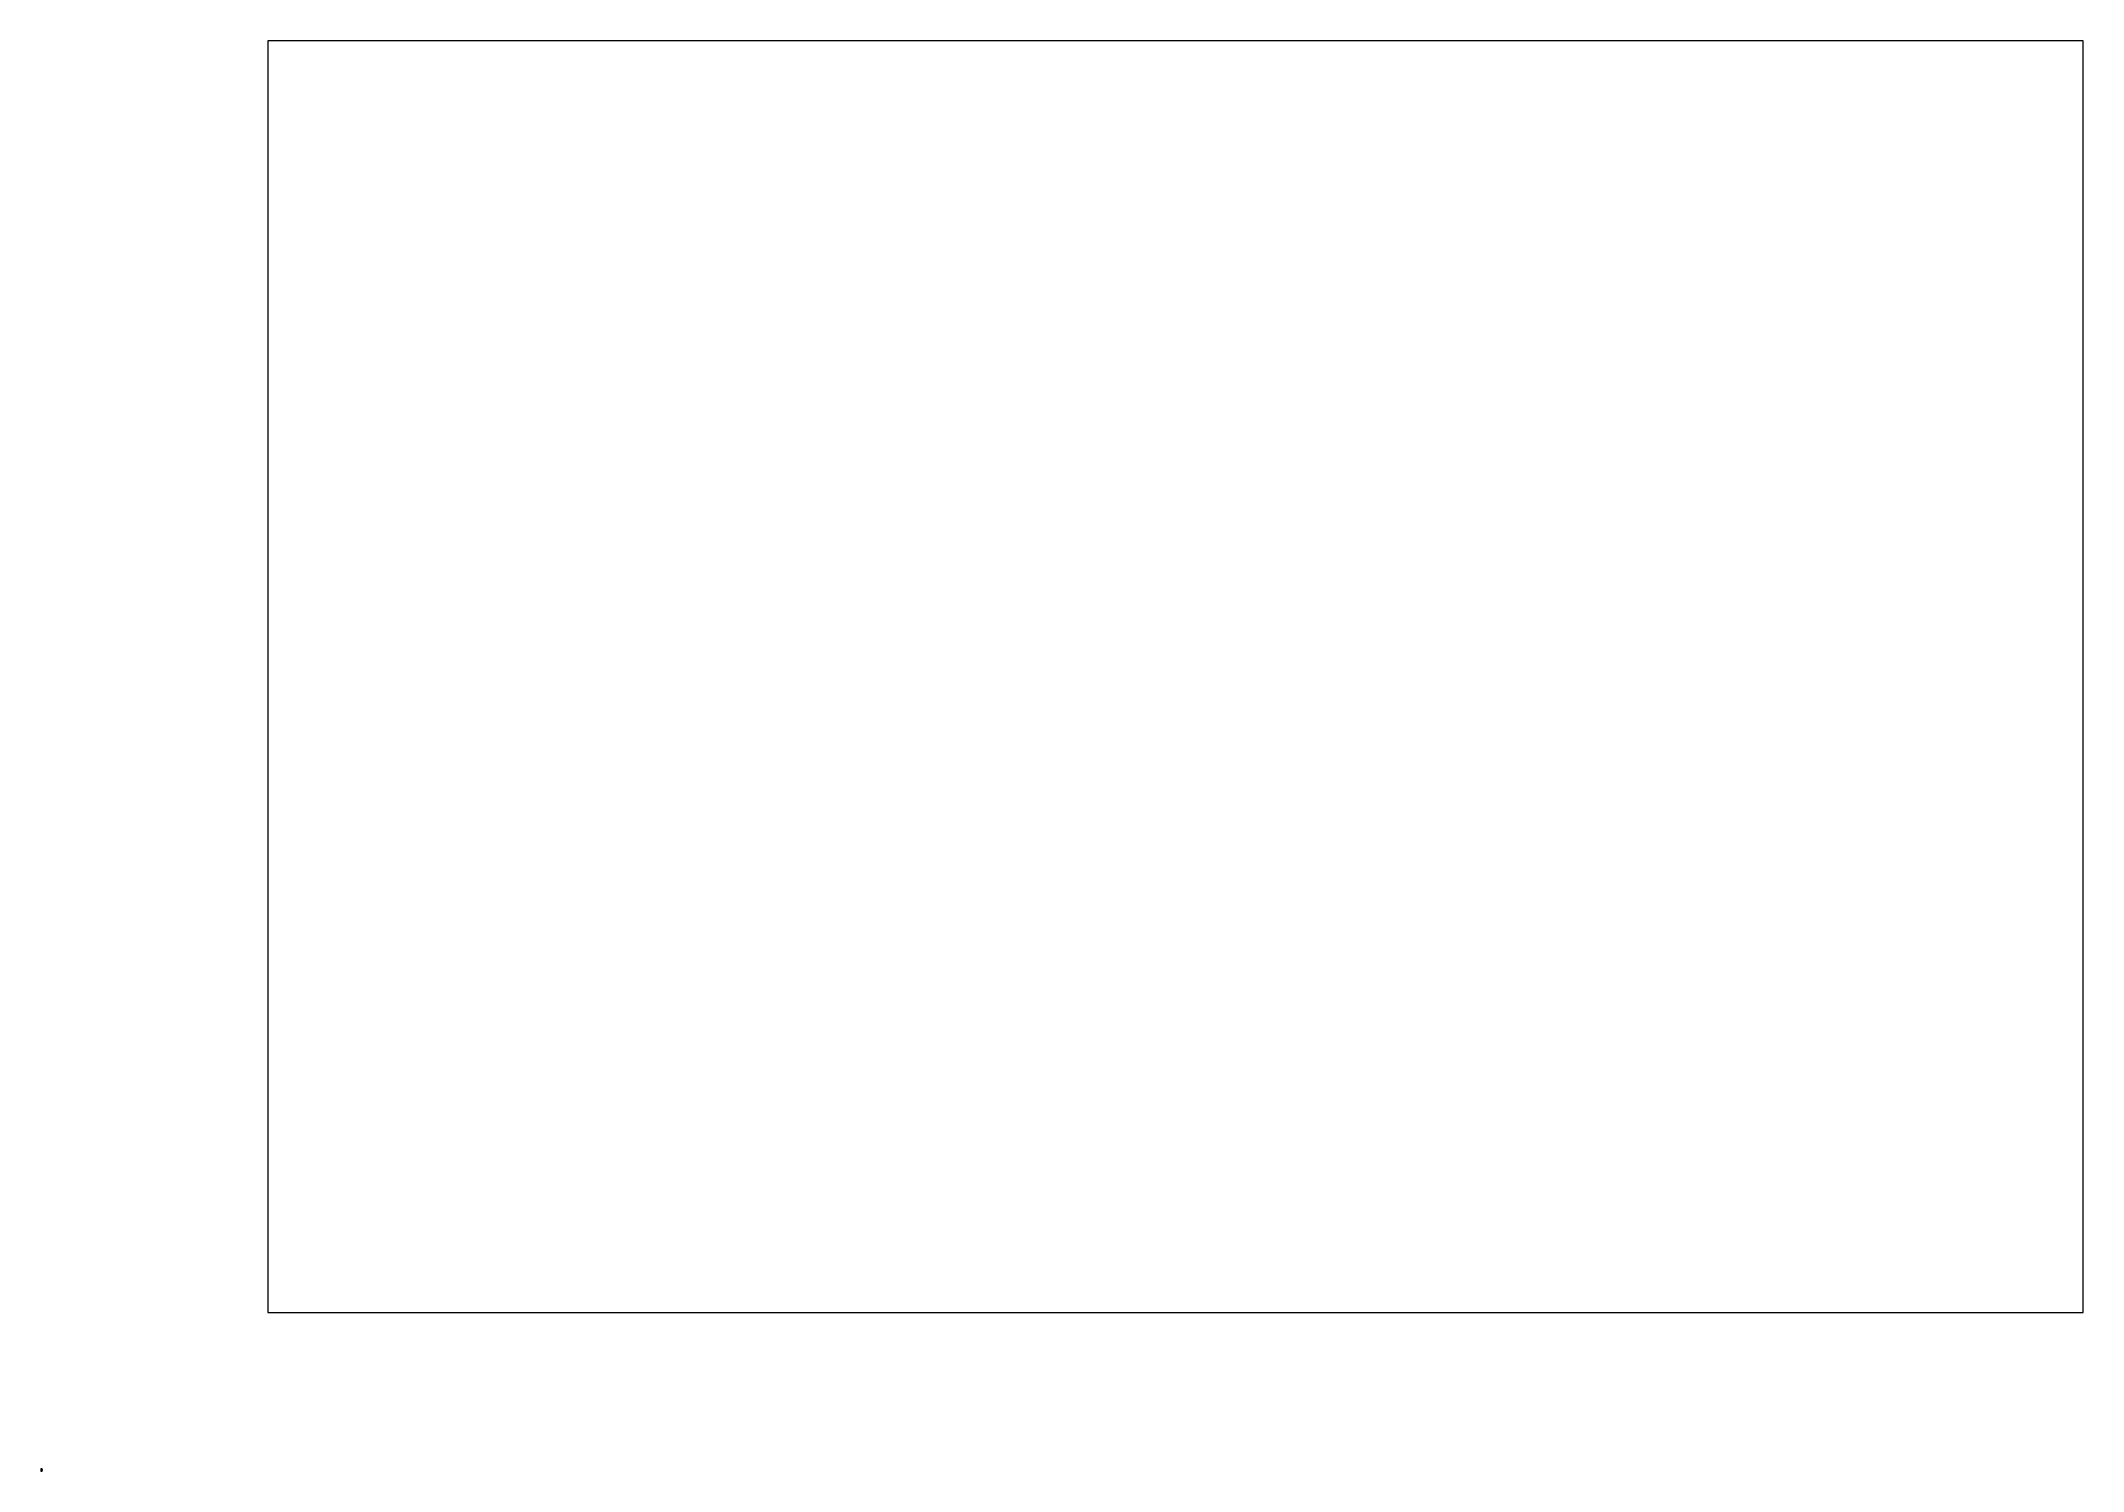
# Paper-space layout 'P BAJA' of a CAD drawing. Header units: millimetres. Extents: x 0 to 262, y 0 to 183.
# The model-space entities are those that its viewports show. They can reach past a viewport. Long polylines and large blocks are cut down to what shows.
import ezdxf

# ---------------------------------------------------------------- set-up
doc = ezdxf.new("R2010")
doc.units = ezdxf.units.MM
doc.header["$LTSCALE"] = 2
doc.linetypes.add('HIDDEN', pattern=[9.525, 6.35, -3.175])
doc.linetypes.add('SOLID-1', pattern=[10, 5, 5])
for name, color, linetype in [('ALFOMBRA', 101, 'Continuous'), ('AUTOS', 244, 'Continuous'), ('AUXILIARES', 210, 'Continuous'), ('DUELA', 35, 'Continuous'), ('MUEBLES', 8, 'Continuous'), ('MUEBLES-1', 8, 'Continuous'), ('MUROS', 30, 'Continuous'), ('NIVELES', 3, 'Continuous'), ('PISO EXTERIOR', 55, 'Continuous'), ('PISO INTERIOR', 41, 'Continuous'), ('PLANTAS', 80, 'Continuous'), ('PUERTAS', 47, 'Continuous'), ('SANITARIO', 4, 'Continuous'), ('VENTANAS', 170, 'Continuous')]:
    doc.layers.add(name, color=color, linetype=linetype)

# ---------------------------------------------------------------- blocks, each defined once
blk = doc.blocks.new('w.c.')
at = {"linetype": 'Continuous'}
for p, q in [((0.213, 0.1), (0.29, 0.1)), ((0.213, 0.1), (0.213, -0.1)), ((0.213, -0.1), (0.286, -0.1))]:
    blk.add_line(p, q, dxfattribs=at)
blk.add_lwpolyline([(0, -0.23, 0.414214), (0.02, -0.25), (0.18, -0.25, 0.414214), (0.2, -0.23), (0.2, 0.23, 0.414214), (0.18, 0.25), (0.02, 0.25, 0.414214), (0, 0.23)], format="xyb", close=True, dxfattribs=at)
for centre, radius, start, end in [((0.281, 0.229), 0.13, 274.01365, 301.6805), ((0.282, -0.227), 0.127, 56.86967, 91.7768)]:
    blk.add_arc(centre, radius, start, end, dxfattribs=at)
blk.add_ellipse((0.482, 0), major_axis=(0.218, 0), ratio=0.686877, start_param=3.984849, end_param=8.508545, dxfattribs=at)
blk.add_open_spline([(0.675, 0), (0.675, 0.027), (0.66, 0.055), (0.592, 0.11), (0.523, 0.129), (0.392, 0.119), (0.333, 0.088), (0.28, 0.016), (0.282, -0.024), (0.342, -0.095), (0.404, -0.122), (0.536, -0.127), (0.603, -0.105), (0.663, -0.049), (0.675, -0.024), (0.675, 0)], degree=3, knots=[0, 0, 0, 0, 0.704265, 0.704265, 1.691887, 1.691887, 2.67951, 2.67951, 3.667132, 3.667132, 4.654754, 4.654754, 5.642376, 5.642376, 6.283185, 6.283185, 6.283185, 6.283185], dxfattribs=at)
blk = doc.blocks.new('LAVABO 3')
at = {"color": 0, "linetype": 'ByBlock', "lineweight": -2}
for p, q in [((0, -0.261), (0, 0.261)), ((0.307, -0.268), (0, -0.261))]:
    blk.add_line(p, q, dxfattribs=at)
blk.add_lwpolyline([(0.36, -0.236, 0.238549), (0.36, 0.236, 0.288834), (0.307, 0.268), (0, 0.261)], format="xyb", dxfattribs=at)
for points in [[(0, 0.261), (0, 0.261)], [(0.415, 0.029), (0.415, -0.029)], [(0, -0.261), (0, -0.261)]]:
    blk.add_lwpolyline(points, dxfattribs=at)
blk.add_lwpolyline([(0.211, 0.22, 0.134951), (0.156, 0.205, 0.106881), (0.103, 0.156, 0.082053), (0.071, 0.088, 0.070327), (0.058, 0.001, 0.070327), (0.071, -0.087, 0.082053), (0.103, -0.155, 0.106881), (0.156, -0.204, 0.134951), (0.211, -0.219, 0.134951), (0.267, -0.204, 0.106881), (0.319, -0.155, 0.082053), (0.352, -0.087, 0.070327), (0.364, 0.001, 0.070327), (0.352, 0.088, 0.082053), (0.319, 0.156, 0.106881), (0.267, 0.205, 0.134951)], format="xyb", close=True, dxfattribs=at)
blk.add_circle((0.087, 0.001), 0.0131, dxfattribs=at)
blk.add_arc((0.308, -0.209), 0.0582, 268.72364, 333.16579, dxfattribs=at)
blk = doc.blocks.new('antecomedor')
at = {"color": 0, "linetype": 'ByBlock', "lineweight": -2}
for p, q in [((-0.819, 0.761), (-1.069, 0.328)), ((0.25, 1.09), (-0.25, 1.09)), ((1.069, 0.328), (0.819, 0.761)), ((-1.069, -0.328), (-0.819, -0.761)), ((0.819, -0.761), (1.069, -0.328)), ((-0.25, -1.09), (0.25, -1.09))]:
    blk.add_line(p, q, dxfattribs=at)
for points in [[(-0.849, 0.779), (-1.099, 0.346), (-0.666, 0.096), (-0.416, 0.529)], [(0.25, 1.125), (-0.25, 1.125), (-0.25, 0.625), (0.25, 0.625)], [(1.099, 0.346), (0.849, 0.779), (0.416, 0.529), (0.666, 0.096)], [(-1.099, -0.346), (-0.849, -0.779), (-0.416, -0.529), (-0.666, -0.096)], [(0.849, -0.779), (1.099, -0.346), (0.666, -0.096), (0.416, -0.529)], [(-0.25, -1.125), (0.25, -1.125), (0.25, -0.625), (-0.25, -0.625)]]:
    blk.add_lwpolyline(points, close=True, dxfattribs=at)
blk.add_circle((0, 0), 0.625, dxfattribs=at)
blk = doc.blocks.new('COCINA')
for p, q in [((-0.443, 0.401), (-0.443, -0.349)), ((0.457, 0.401), (-0.443, 0.401)), ((-0.393, 0.331), (-0.393, 0.071)), ((-0.388, 0.345), (-0.274, 0.231)), ((-0.388, 0.057), (-0.274, 0.17)), ((-0.113, 0.351), (-0.373, 0.351)), ((-0.113, 0.051), (-0.373, 0.051)), ((-0.113, 0.001), (-0.373, 0.001)), ((-0.213, 0.231), (-0.099, 0.345)), ((-0.213, 0.17), (-0.099, 0.057)), ((-0.093, 0.331), (-0.093, 0.071)), ((-0.043, -0.279), (-0.043, 0.331)), ((-0.023, 0.351), (0.037, 0.351)), ((0.057, -0.279), (0.057, 0.331)), ((0.107, 0.331), (0.107, 0.071)), ((0.112, 0.345), (0.222, 0.234)), ((0.112, 0.057), (0.222, 0.166)), ((0.127, 0.351), (0.387, 0.351)), ((0.127, 0.051), (0.387, 0.051)), ((0.127, 0.001), (0.387, 0.001)), ((0.29, 0.234), (0.401, 0.345)), ((0.29, 0.166), (0.4, 0.055)), ((0.407, 0.331), (0.407, 0.071)), ((0.457, 0.401), (0.457, -0.349)), ((0.457, -0.349), (0.457, 0.401)), ((-0.443, -0.349), (0.457, -0.349)), ((-0.393, -0.279), (-0.393, -0.019)), ((-0.276, -0.116), (-0.388, -0.005)), ((-0.388, -0.293), (-0.276, -0.182)), ((-0.113, -0.299), (-0.373, -0.299)), ((-0.21, -0.116), (-0.099, -0.005)), ((-0.099, -0.293), (-0.21, -0.182)), ((-0.093, -0.279), (-0.093, -0.019)), ((-0.023, -0.299), (0.037, -0.299)), ((0.107, -0.279), (0.107, -0.019)), ((0.112, -0.005), (0.226, -0.119)), ((0.112, -0.293), (0.226, -0.18)), ((0.127, -0.299), (0.387, -0.299)), ((0.127, -0.299), (0.387, -0.299)), ((0.287, -0.119), (0.401, -0.005)), ((0.287, -0.18), (0.401, -0.293)), ((0.407, -0.279), (0.407, -0.019))]:
    blk.add_line(p, q)
at = {"const_width": 0.025}
for points in [[(-0.359, 0.201, 1), (-0.134, 0.201, 1)], [(0.372, 0.201, -1), (0.147, 0.201, -1)], [(-0.359, -0.149, -1), (-0.134, -0.149, -1)], [(0.372, -0.149, 1), (0.147, -0.149, 1)]]:
    blk.add_lwpolyline(points, format="xyb", close=True, dxfattribs=at)
for centre, start, end in [((-0.373, 0.331), 90, 180), ((-0.373, 0.071), 180, 270), ((-0.373, -0.019), 90, 180), ((-0.113, 0.331), 0, 90), ((-0.113, 0.071), 270, 0), ((-0.113, -0.019), 0, 90), ((-0.023, 0.331), 90, 180), ((0.037, 0.331), 0, 90), ((0.127, 0.331), 90, 180), ((0.127, 0.071), 180, 270), ((0.127, -0.019), 90, 180), ((0.387, 0.331), 0, 90), ((0.387, 0.071), 270, 0), ((0.387, -0.019), 0, 90), ((-0.373, -0.279), 180, 270), ((-0.113, -0.279), 270, 0), ((-0.023, -0.279), 180, 270), ((0.037, -0.279), 270, 0), ((0.127, -0.279), 180, 270), ((0.387, -0.279), 270, 0)]:
    blk.add_arc(centre, 0.02, start, end)
blk = doc.blocks.new('REFRI')
for p, q in [((-0.347, 0.271), (-0.247, 0.431)), ((-0.347, -0.349), (-0.347, 0.271)), ((-0.347, 0.271), (0.353, 0.271)), ((-0.247, 0.431), (0.253, 0.431)), ((0.353, 0.271), (0.253, 0.431)), ((0.353, 0.271), (0.353, -0.349)), ((0.353, -0.299), (-0.347, -0.299)), ((0.353, -0.349), (-0.347, -0.349))]:
    blk.add_line(p, q)
blk = doc.blocks.new('computadora')
at = {"color": 0, "linetype": 'ByBlock', "lineweight": -2}
for p, q in [((-0.144, -0.158), (-0.074, 0)), ((-0.074, 0), (0.074, 0)), ((0.144, -0.158), (0.074, 0)), ((-0.204, -0.354), (0.202, -0.354)), ((-0.204, -0.487), (-0.204, -0.354)), ((-0.204, -0.358), (0.202, -0.358)), ((0.202, -0.487), (-0.204, -0.487)), ((-0.2, -0.487), (-0.2, -0.358)), ((-0.194, -0.368), (-0.172, -0.368)), ((-0.194, -0.38), (-0.194, -0.368)), ((-0.172, -0.38), (-0.194, -0.38)), ((-0.194, -0.393), (-0.178, -0.393)), ((-0.194, -0.406), (-0.194, -0.393)), ((-0.178, -0.406), (-0.194, -0.406)), ((-0.194, -0.416), (-0.178, -0.416)), ((-0.194, -0.429), (-0.194, -0.416)), ((-0.178, -0.429), (-0.194, -0.429)), ((-0.194, -0.451), (-0.194, -0.439)), ((-0.194, -0.439), (-0.178, -0.439)), ((-0.178, -0.451), (-0.194, -0.451)), ((-0.194, -0.462), (-0.173, -0.462)), ((-0.194, -0.474), (-0.194, -0.462)), ((-0.173, -0.474), (-0.194, -0.474)), ((-0.178, -0.393), (-0.178, -0.406)), ((-0.178, -0.416), (-0.178, -0.429)), ((-0.178, -0.439), (-0.178, -0.451)), ((-0.173, -0.171), (-0.173, -0.256)), ((-0.173, -0.462), (-0.173, -0.474)), ((-0.172, -0.368), (-0.172, -0.38)), ((-0.169, -0.393), (-0.153, -0.393)), ((-0.169, -0.406), (-0.169, -0.393)), ((-0.153, -0.406), (-0.169, -0.406)), ((-0.169, -0.416), (-0.153, -0.416)), ((-0.169, -0.429), (-0.169, -0.416)), ((-0.153, -0.429), (-0.169, -0.429)), ((-0.169, -0.439), (-0.153, -0.439)), ((-0.169, -0.451), (-0.169, -0.439)), ((-0.153, -0.451), (-0.169, -0.451)), ((-0.169, -0.474), (-0.169, -0.462)), ((-0.169, -0.462), (-0.15, -0.462)), ((-0.15, -0.474), (-0.169, -0.474)), ((0.16, -0.158), (-0.16, -0.158)), ((-0.16, -0.268), (0.16, -0.268)), ((-0.153, -0.393), (-0.153, -0.406)), ((-0.153, -0.416), (-0.153, -0.429)), ((-0.153, -0.439), (-0.153, -0.451)), ((-0.15, -0.462), (-0.15, -0.474)), ((-0.143, -0.368), (-0.128, -0.368)), ((-0.143, -0.38), (-0.143, -0.368)), ((-0.128, -0.38), (-0.143, -0.38)), ((-0.143, -0.393), (-0.128, -0.393)), ((-0.143, -0.406), (-0.143, -0.393)), ((-0.128, -0.406), (-0.143, -0.406)), ((-0.143, -0.416), (-0.128, -0.416)), ((-0.143, -0.429), (-0.143, -0.416)), ((-0.128, -0.429), (-0.143, -0.429)), ((-0.143, -0.439), (-0.128, -0.439)), ((-0.143, -0.451), (-0.143, -0.439)), ((-0.128, -0.451), (-0.143, -0.451)), ((-0.143, -0.462), (-0.015, -0.462)), ((-0.143, -0.474), (-0.143, -0.462)), ((-0.015, -0.474), (-0.143, -0.474)), ((-0.128, -0.368), (-0.128, -0.38)), ((-0.128, -0.393), (-0.128, -0.406)), ((-0.128, -0.416), (-0.128, -0.429)), ((-0.128, -0.439), (-0.128, -0.451)), ((-0.118, -0.368), (-0.103, -0.368)), ((-0.118, -0.38), (-0.118, -0.368)), ((-0.103, -0.38), (-0.118, -0.38)), ((-0.118, -0.393), (-0.103, -0.393)), ((-0.118, -0.406), (-0.118, -0.393)), ((-0.103, -0.406), (-0.118, -0.406)), ((-0.118, -0.416), (-0.103, -0.416)), ((-0.118, -0.429), (-0.118, -0.416)), ((-0.103, -0.429), (-0.118, -0.429)), ((-0.118, -0.439), (-0.103, -0.439)), ((-0.118, -0.451), (-0.118, -0.439)), ((-0.103, -0.451), (-0.118, -0.451)), ((-0.103, -0.368), (-0.103, -0.38)), ((-0.103, -0.393), (-0.103, -0.406)), ((-0.103, -0.416), (-0.103, -0.429)), ((-0.103, -0.439), (-0.103, -0.451)), ((-0.093, -0.368), (-0.077, -0.368)), ((-0.093, -0.38), (-0.093, -0.368)), ((-0.077, -0.38), (-0.093, -0.38)), ((-0.093, -0.393), (-0.077, -0.393)), ((-0.093, -0.406), (-0.093, -0.393)), ((-0.077, -0.406), (-0.093, -0.406)), ((-0.093, -0.416), (-0.077, -0.416)), ((-0.093, -0.429), (-0.093, -0.416)), ((-0.077, -0.429), (-0.093, -0.429)), ((-0.093, -0.439), (-0.077, -0.439)), ((-0.093, -0.451), (-0.093, -0.439)), ((-0.077, -0.451), (-0.093, -0.451)), ((-0.077, -0.368), (-0.077, -0.38)), ((-0.077, -0.393), (-0.077, -0.406)), ((-0.077, -0.416), (-0.077, -0.429)), ((-0.077, -0.439), (-0.077, -0.451)), ((-0.067, -0.368), (-0.052, -0.368)), ((-0.067, -0.38), (-0.067, -0.368)), ((-0.052, -0.38), (-0.067, -0.38)), ((-0.067, -0.393), (-0.052, -0.393)), ((-0.067, -0.406), (-0.067, -0.393)), ((-0.052, -0.406), (-0.067, -0.406)), ((-0.067, -0.416), (-0.052, -0.416)), ((-0.067, -0.429), (-0.067, -0.416)), ((-0.052, -0.429), (-0.067, -0.429)), ((-0.067, -0.439), (-0.052, -0.439)), ((-0.067, -0.451), (-0.067, -0.439)), ((-0.052, -0.451), (-0.067, -0.451)), ((-0.063, -0.058), (-0.063, -0.015)), ((-0.054, -0.058), (-0.054, -0.015)), ((-0.052, -0.368), (-0.052, -0.38)), ((-0.052, -0.393), (-0.052, -0.406)), ((-0.052, -0.416), (-0.052, -0.429)), ((-0.052, -0.439), (-0.052, -0.451)), ((-0.046, -0.058), (-0.046, -0.015)), ((-0.042, -0.368), (-0.027, -0.368)), ((-0.042, -0.38), (-0.042, -0.368)), ((-0.027, -0.38), (-0.042, -0.38)), ((-0.042, -0.393), (-0.001, -0.393)), ((-0.042, -0.406), (-0.042, -0.393)), ((-0.001, -0.406), (-0.042, -0.406)), ((-0.042, -0.416), (-0.027, -0.416)), ((-0.042, -0.429), (-0.042, -0.416)), ((-0.027, -0.429), (-0.042, -0.429)), ((-0.042, -0.439), (-0.027, -0.439)), ((-0.042, -0.451), (-0.042, -0.439)), ((-0.027, -0.451), (-0.042, -0.451)), ((-0.037, -0.058), (-0.037, -0.015)), ((-0.028, -0.058), (-0.028, -0.015)), ((-0.027, -0.368), (-0.027, -0.38)), ((-0.027, -0.416), (-0.027, -0.429)), ((-0.027, -0.439), (-0.027, -0.451)), ((-0.019, -0.058), (-0.019, -0.015)), ((-0.017, -0.368), (-0.001, -0.368)), ((-0.017, -0.38), (-0.017, -0.368)), ((-0.001, -0.38), (-0.017, -0.38)), ((-0.017, -0.41), (0.004, -0.41)), ((-0.017, -0.429), (-0.017, -0.41)), ((0.024, -0.429), (-0.017, -0.429)), ((-0.017, -0.439), (0.024, -0.439)), ((-0.017, -0.451), (-0.017, -0.439)), ((0.024, -0.451), (-0.017, -0.451)), ((-0.015, -0.462), (-0.015, -0.474)), ((-0.012, -0.462), (0.003, -0.462)), ((-0.012, -0.474), (-0.012, -0.462)), ((0.003, -0.474), (-0.012, -0.474)), ((-0.011, -0.058), (-0.011, -0.015)), ((-0.002, -0.058), (-0.002, -0.015)), ((-0.001, -0.368), (-0.001, -0.38)), ((-0.001, -0.393), (-0.001, -0.406)), ((0.003, -0.462), (0.003, -0.474)), ((0.004, -0.393), (0.024, -0.393)), ((0.004, -0.41), (0.004, -0.393)), ((0.006, -0.474), (0.006, -0.462)), ((0.006, -0.462), (0.024, -0.462)), ((0.024, -0.474), (0.006, -0.474)), ((0.007, -0.058), (0.007, -0.015)), ((0.009, -0.38), (0.009, -0.368)), ((0.009, -0.368), (0.024, -0.368)), ((0.024, -0.38), (0.009, -0.38)), ((0.015, -0.058), (0.015, -0.015)), ((0.024, -0.058), (0.024, -0.015)), ((0.024, -0.368), (0.024, -0.38)), ((0.024, -0.393), (0.024, -0.429)), ((0.024, -0.439), (0.024, -0.451)), ((0.024, -0.462), (0.024, -0.474)), ((0.033, -0.058), (0.033, -0.015)), ((0.041, -0.058), (0.041, -0.015)), ((0.042, -0.368), (0.058, -0.368)), ((0.042, -0.38), (0.042, -0.368)), ((0.058, -0.38), (0.042, -0.38)), ((0.042, -0.393), (0.058, -0.393)), ((0.042, -0.406), (0.042, -0.393)), ((0.058, -0.406), (0.042, -0.406)), ((0.042, -0.416), (0.058, -0.416)), ((0.042, -0.429), (0.042, -0.416)), ((0.058, -0.429), (0.042, -0.429)), ((0.042, -0.474), (0.042, -0.462)), ((0.042, -0.462), (0.058, -0.462)), ((0.058, -0.474), (0.042, -0.474)), ((0.05, -0.058), (0.05, -0.015)), ((0.058, -0.368), (0.058, -0.38)), ((0.058, -0.393), (0.058, -0.406)), ((0.058, -0.416), (0.058, -0.429)), ((0.058, -0.462), (0.058, -0.474)), ((0.059, -0.058), (0.059, -0.015)), ((0.068, -0.368), (0.083, -0.368)), ((0.068, -0.38), (0.068, -0.368)), ((0.083, -0.38), (0.068, -0.38)), ((0.068, -0.406), (0.068, -0.393)), ((0.068, -0.393), (0.083, -0.393)), ((0.083, -0.406), (0.068, -0.406)), ((0.068, -0.429), (0.068, -0.416)), ((0.068, -0.416), (0.083, -0.416)), ((0.083, -0.429), (0.068, -0.429)), ((0.068, -0.451), (0.068, -0.439)), ((0.068, -0.439), (0.083, -0.439)), ((0.083, -0.451), (0.068, -0.451)), ((0.068, -0.474), (0.068, -0.462)), ((0.068, -0.462), (0.083, -0.462)), ((0.083, -0.474), (0.068, -0.474)), ((0.083, -0.368), (0.083, -0.38)), ((0.083, -0.393), (0.083, -0.406)), ((0.083, -0.416), (0.083, -0.429)), ((0.083, -0.439), (0.083, -0.451)), ((0.083, -0.462), (0.083, -0.474)), ((0.093, -0.38), (0.093, -0.368)), ((0.093, -0.368), (0.108, -0.368)), ((0.108, -0.38), (0.093, -0.38)), ((0.093, -0.393), (0.108, -0.393)), ((0.093, -0.406), (0.093, -0.393)), ((0.108, -0.406), (0.093, -0.406)), ((0.093, -0.416), (0.108, -0.416)), ((0.093, -0.429), (0.093, -0.416)), ((0.108, -0.429), (0.093, -0.429)), ((0.093, -0.462), (0.108, -0.462)), ((0.093, -0.474), (0.093, -0.462)), ((0.108, -0.474), (0.093, -0.474)), ((0.108, -0.368), (0.108, -0.38)), ((0.108, -0.393), (0.108, -0.406)), ((0.108, -0.416), (0.108, -0.429)), ((0.108, -0.462), (0.108, -0.474)), ((0.126, -0.382), (0.126, -0.366)), ((0.126, -0.366), (0.192, -0.366)), ((0.192, -0.382), (0.126, -0.382)), ((0.126, -0.393), (0.142, -0.393)), ((0.126, -0.406), (0.126, -0.393)), ((0.142, -0.406), (0.126, -0.406)), ((0.126, -0.416), (0.142, -0.416)), ((0.126, -0.429), (0.126, -0.416)), ((0.142, -0.429), (0.126, -0.429)), ((0.126, -0.451), (0.126, -0.439)), ((0.126, -0.439), (0.142, -0.439)), ((0.142, -0.451), (0.126, -0.451)), ((0.126, -0.474), (0.126, -0.462)), ((0.126, -0.462), (0.142, -0.462)), ((0.142, -0.474), (0.126, -0.474)), ((0.142, -0.393), (0.142, -0.406)), ((0.142, -0.416), (0.142, -0.429)), ((0.142, -0.439), (0.142, -0.451)), ((0.142, -0.462), (0.142, -0.474)), ((0.151, -0.393), (0.167, -0.393)), ((0.151, -0.406), (0.151, -0.393)), ((0.167, -0.406), (0.151, -0.406)), ((0.151, -0.416), (0.167, -0.416)), ((0.151, -0.429), (0.151, -0.416)), ((0.167, -0.429), (0.151, -0.429)), ((0.151, -0.439), (0.167, -0.439)), ((0.151, -0.451), (0.151, -0.439)), ((0.167, -0.451), (0.151, -0.451)), ((0.151, -0.474), (0.151, -0.462)), ((0.151, -0.462), (0.167, -0.462)), ((0.167, -0.474), (0.151, -0.474)), ((0.167, -0.393), (0.167, -0.406)), ((0.167, -0.416), (0.167, -0.429)), ((0.167, -0.439), (0.167, -0.451)), ((0.167, -0.462), (0.167, -0.474)), ((0.173, -0.256), (0.173, -0.171)), ((0.177, -0.393), (0.192, -0.393)), ((0.177, -0.406), (0.177, -0.393)), ((0.192, -0.406), (0.177, -0.406)), ((0.177, -0.416), (0.192, -0.416)), ((0.177, -0.429), (0.177, -0.416)), ((0.192, -0.429), (0.177, -0.429)), ((0.177, -0.474), (0.177, -0.439)), ((0.177, -0.439), (0.192, -0.439)), ((0.192, -0.474), (0.177, -0.474)), ((0.192, -0.366), (0.192, -0.382)), ((0.192, -0.393), (0.192, -0.406)), ((0.192, -0.416), (0.192, -0.429)), ((0.192, -0.439), (0.192, -0.474)), ((0.199, -0.487), (0.199, -0.358)), ((0.202, -0.354), (0.202, -0.487)), ((0.338, -0.381), (0.373, -0.381)), ((0.35, -0.381), (0.35, -0.361)), ((0.354, -0.361), (0.354, -0.36)), ((0.354, -0.36), (0.358, -0.36)), ((0.355, -0.358), (0.357, -0.358)), ((0.355, -0.36), (0.355, -0.358)), ((0.356, -0.361), (0.356, -0.357)), ((0.357, -0.36), (0.357, -0.358)), ((0.358, -0.361), (0.358, -0.36)), ((0.362, -0.381), (0.362, -0.361))]:
    blk.add_line(p, q, dxfattribs=at)
for points in [[(0.135, -0.373), (0.135, -0.375), (0.142, -0.375), (0.142, -0.373)], [(0.156, -0.373), (0.156, -0.375), (0.163, -0.375), (0.163, -0.373)], [(0.183, -0.373), (0.183, -0.375), (0.176, -0.375), (0.176, -0.373)]]:
    blk.add_lwpolyline(points, close=True, dxfattribs=at)
blk.add_lwpolyline([(0.293, -0.308), (0.293, -0.453, 0.414214), (0.301, -0.461), (0.413, -0.461, 0.414214), (0.421, -0.453), (0.421, -0.308, 0.414214), (0.413, -0.3), (0.301, -0.3, 0.414214)], format="xyb", close=True, dxfattribs=at)
for centre, radius, start, end in [((-0.16, -0.171), 0.0122, 90, 180), ((-0.16, -0.256), 0.0122, 180, 270), ((-0.002, 0.694), 0.974, 261.33014, 278.91633), ((0.16, -0.171), 0.0122, 0, 90), ((0.16, -0.256), 0.0122, 270, 0), ((0.406, -0.383), 0.0677, 164.59187, 205.80165), ((0.356, -0.395), 0.0336, 63.22664, 116.77336), ((0.356, -0.407), 0.012, 205.80165, 334.19835), ((0.306, -0.383), 0.0677, 334.19835, 15.40813)]:
    blk.add_arc(centre, radius, start, end, dxfattribs=at)
blk = doc.blocks.new('escritorio-compu')
at = {"color": 0, "linetype": 'ByBlock', "lineweight": -2}
blk.add_lwpolyline([(-0.6, -0.6), (0.6, -0.6), (0.6, 0), (-0.6, 0)], close=True, dxfattribs=at)
blk.add_blockref('computadora', (0.02, -0.041), dxfattribs=at)
blk = doc.blocks.new('LAVADET')
at = {"layer": 'MUEBLES', "linetype": 'Continuous'}
for p, q in [((-0.42, 0.386), (-0.42, -0.33)), ((0.4, 0.39), (-0.416, 0.39)), ((-0.4, 0.39), (0.416, 0.39)), ((0.4, 0.37), (-0.4, 0.37)), ((-0.4, 0.37), (0.4, 0.37)), ((-0.4, 0.37), (-0.4, -0.31)), ((-0.4, 0.02), (0.4, 0.02)), ((-0.4, 0), (0.4, 0)), ((-0.339, 0.37), (-0.339, 0.02)), ((-0.293, 0.37), (-0.293, 0.02)), ((-0.246, 0.37), (-0.246, 0.02)), ((-0.2, 0.37), (-0.2, 0.02)), ((-0.154, 0.37), (-0.154, 0.02)), ((-0.108, 0.37), (-0.108, 0.02)), ((-0.062, 0.37), (-0.062, 0.02)), ((-0.016, 0.37), (-0.016, 0.02)), ((0.031, 0.37), (0.031, 0.02)), ((0.077, 0.37), (0.077, 0.02)), ((0.123, 0.37), (0.123, 0.02)), ((0.169, 0.37), (0.169, 0.02)), ((0.215, 0.37), (0.215, 0.02)), ((0.261, 0.37), (0.261, 0.02)), ((0.308, 0.37), (0.308, 0.02)), ((0.354, 0.37), (0.354, 0.02)), ((0.4, 0.37), (0.4, -0.31)), ((0.42, 0.386), (0.42, -0.33)), ((-0.416, -0.334), (0.416, -0.334)), ((0.4, -0.334), (-0.416, -0.334)), ((0.4, -0.314), (-0.4, -0.314)), ((-0.396, -0.314), (0.396, -0.314))]:
    blk.add_line(p, q, dxfattribs=at)
for centre, start, end in [((0.416, 0.386), 0, 90), ((-0.416, -0.33), 180, 270), ((-0.396, -0.31), 180, 270), ((0.396, -0.31), 270, 0), ((0.416, -0.33), 270, 0)]:
    blk.add_arc(centre, 0.00403, start, end, dxfattribs=at)
blk = doc.blocks.new('TARGAT')
at = {"layer": 'MUEBLES-1', "linetype": 'Continuous'}
for p, q in [((-0.455, -0.2), (-0.455, 0.28)), ((-0.425, 0.31), (0.425, 0.31)), ((-0.415, -0.14), (-0.415, 0.16)), ((-0.365, 0.21), (-0.065, 0.21)), ((-0.165, 0.01), (-0.265, 0.01)), ((-0.215, 0.06), (-0.215, -0.04)), ((0.001, 0.284), (-0.161, 0.096)), ((-0.138, 0.077), (-0.161, 0.096)), ((-0.15, 0.29), (0.15, 0.29)), ((-0.15, 0.23), (-0.15, 0.29)), ((-0.15, 0.23), (-0.046, 0.23)), ((0.024, 0.265), (-0.138, 0.077)), ((-0.125, 0.26), (-0.075, 0.26)), ((-0.1, 0.23), (-0.1, 0.29)), ((-0.015, -0.14), (-0.015, 0.16)), ((-0.006, 0.23), (0.15, 0.23)), ((0, -0.23), (0, 0.23)), ((0.001, 0.284), (0.024, 0.265)), ((0.015, -0.14), (0.015, 0.16)), ((0.065, 0.21), (0.365, 0.21)), ((0.075, 0.26), (0.125, 0.26)), ((0.1, 0.23), (0.1, 0.29)), ((0.15, 0.23), (0.15, 0.29)), ((0.265, 0.01), (0.165, 0.01)), ((0.215, 0.06), (0.215, -0.04)), ((0.415, -0.14), (0.415, 0.16)), ((0.455, -0.2), (0.455, 0.28)), ((-0.425, -0.23), (0.425, -0.23)), ((-0.365, -0.19), (-0.065, -0.19)), ((0.065, -0.19), (0.365, -0.19))]:
    blk.add_line(p, q, dxfattribs=at)
for centre, radius in [((-0.215, 0.01), 0.05), ((-0.1, 0.259), 0.025), ((-0.1, 0.26), 0.000542), ((0.1, 0.26), 0.025), ((0.215, 0.01), 0.05)]:
    blk.add_circle(centre, radius, dxfattribs=at)
for centre, radius, start, end in [((-0.425, 0.28), 0.03, 90, 180), ((-0.365, 0.16), 0.05, 90, 180), ((-0.065, 0.16), 0.05, 87.50661, 90), ((-0.065, 0.16), 0.05, 0, 50.36094), ((0.065, 0.16), 0.05, 90, 180), ((0.365, 0.16), 0.05, 0, 90), ((0.425, 0.28), 0.03, 0, 90), ((-0.425, -0.2), 0.03, 180, 270), ((-0.365, -0.14), 0.05, 180, 270), ((-0.065, -0.14), 0.05, 270, 0), ((0.065, -0.14), 0.05, 180, 270), ((0.365, -0.14), 0.05, 270, 0), ((0.425, -0.2), 0.03, 270, 0)]:
    blk.add_arc(centre, radius, start, end, dxfattribs=at)
blk = doc.blocks.new('sillòn 3')
at = {"color": 0, "linetype": 'ByBlock', "lineweight": -2}
for p, q in [((-0.967, 0.628), (-0.967, 0.057)), ((-0.847, 0.628), (-0.847, 0.057)), ((-0.825, 0.619), (-0.825, 0.209)), ((-0.345, 0.689), (-0.755, 0.689)), ((-0.275, 0.619), (-0.275, 0.209)), ((-0.275, 0.209), (-0.275, 0.619)), ((0.205, 0.689), (-0.205, 0.689)), ((0.275, 0.619), (0.275, 0.209)), ((0.275, 0.209), (0.275, 0.619)), ((0.755, 0.689), (0.345, 0.689)), ((0.825, 0.209), (0.825, 0.619)), ((0.825, 0.619), (0.825, 0.209)), ((0.843, 0.628), (0.843, 0.057)), ((0.963, 0.628), (0.963, 0.057)), ((-0.765, 0.12), (-0.335, 0.12)), ((-0.765, 0), (-0.335, 0)), ((-0.755, 0.139), (-0.345, 0.139)), ((-0.215, 0.12), (0.215, 0.12)), ((-0.215, 0), (0.215, 0)), ((-0.205, 0.139), (0.205, 0.139)), ((0.335, 0.12), (0.765, 0.12)), ((0.335, 0), (0.765, 0)), ((0.345, 0.139), (0.755, 0.139))]:
    blk.add_line(p, q, dxfattribs=at)
for centre, radius, start, end in [((-0.907, 0.628), 0.06, 0, 180), ((-0.755, 0.619), 0.07, 90, 180), ((-0.345, 0.619), 0.07, 360, 90), ((-0.205, 0.619), 0.07, 90, 180), ((0.205, 0.619), 0.07, 360, 90), ((0.345, 0.619), 0.07, 90, 180), ((0.755, 0.619), 0.07, 360, 90), ((0.903, 0.628), 0.06, 0, 180), ((-0.907, 0.057), 0.06, 180, 0), ((-0.755, 0.209), 0.07, 180, 270), ((-0.765, 0.06), 0.06, 90, 270), ((-0.345, 0.209), 0.07, 270, 0), ((-0.335, 0.06), 0.06, 270, 90), ((-0.205, 0.209), 0.07, 180, 270), ((-0.215, 0.06), 0.06, 90, 270), ((0.205, 0.209), 0.07, 270, 0), ((0.215, 0.06), 0.06, 270, 90), ((0.345, 0.209), 0.07, 180, 270), ((0.335, 0.06), 0.06, 90, 270), ((0.755, 0.209), 0.07, 270, 0), ((0.765, 0.06), 0.06, 270, 90), ((0.903, 0.057), 0.06, 180, 0)]:
    blk.add_arc(centre, radius, start, end, dxfattribs=at)
blk = doc.blocks.new('sillòn 2')
at = {"color": 0, "linetype": 'ByBlock', "lineweight": -2}
for p, q in [((-0.967, 0.628), (-0.967, 0.057)), ((-0.847, 0.628), (-0.847, 0.057)), ((-0.825, 0.209), (-0.825, 0.619)), ((-0.825, 0.619), (-0.825, 0.209)), ((-0.345, 0.689), (-0.755, 0.689)), ((-0.275, 0.209), (-0.275, 0.619)), ((-0.275, 0.619), (-0.275, 0.209)), ((0.205, 0.689), (-0.205, 0.689)), ((0.275, 0.619), (0.275, 0.209)), ((0.275, 0.209), (0.275, 0.619)), ((0.293, 0.628), (0.293, 0.057)), ((0.413, 0.628), (0.413, 0.057)), ((-0.765, 0.12), (-0.335, 0.12)), ((-0.765, 0), (-0.335, 0)), ((-0.755, 0.139), (-0.345, 0.139)), ((-0.215, 0.12), (0.215, 0.12)), ((-0.215, 0), (0.215, 0)), ((-0.205, 0.139), (0.205, 0.139))]:
    blk.add_line(p, q, dxfattribs=at)
for centre, radius, start, end in [((-0.907, 0.628), 0.06, 0, 180), ((-0.755, 0.619), 0.07, 90, 180), ((-0.345, 0.619), 0.07, 360, 90), ((-0.205, 0.619), 0.07, 90, 180), ((0.205, 0.619), 0.07, 360, 90), ((0.353, 0.628), 0.06, 0, 180), ((-0.907, 0.057), 0.06, 180, 0), ((-0.755, 0.209), 0.07, 180, 270), ((-0.765, 0.06), 0.06, 90, 270), ((-0.345, 0.209), 0.07, 270, 0), ((-0.335, 0.06), 0.06, 270, 90), ((-0.205, 0.209), 0.07, 180, 270), ((-0.215, 0.06), 0.06, 90, 270), ((0.205, 0.209), 0.07, 270, 0), ((0.215, 0.06), 0.06, 270, 90), ((0.353, 0.057), 0.06, 180, 0)]:
    blk.add_arc(centre, radius, start, end, dxfattribs=at)
blk = doc.blocks.new('sillòn 1')
at = {"color": 0, "linetype": 'ByBlock', "lineweight": -2}
for p, q in [((-0.414, 0.628), (-0.414, 0.057)), ((-0.294, 0.628), (-0.294, 0.057)), ((-0.275, 0.619), (-0.275, 0.209)), ((-0.275, 0.209), (-0.275, 0.619)), ((0.205, 0.689), (-0.205, 0.689)), ((0.275, 0.209), (0.275, 0.619)), ((0.275, 0.619), (0.275, 0.209)), ((0.293, 0.628), (0.293, 0.057)), ((0.413, 0.628), (0.413, 0.057)), ((-0.215, 0.12), (0.215, 0.12)), ((-0.215, 0), (0.215, 0)), ((-0.205, 0.139), (0.205, 0.139))]:
    blk.add_line(p, q, dxfattribs=at)
for centre, radius, start, end in [((-0.354, 0.628), 0.06, 0, 180), ((-0.205, 0.619), 0.07, 90, 180), ((0.205, 0.619), 0.07, 360, 90), ((0.353, 0.628), 0.06, 0, 180), ((-0.354, 0.057), 0.06, 180, 0), ((-0.205, 0.209), 0.07, 180, 270), ((-0.215, 0.06), 0.06, 90, 270), ((0.205, 0.209), 0.07, 270, 0), ((0.215, 0.06), 0.06, 270, 90), ((0.353, 0.057), 0.06, 180, 0)]:
    blk.add_arc(centre, radius, start, end, dxfattribs=at)
blk = doc.blocks.new('maceta')
for p, q in [((-0.168, 0.052), (-0.378, -0.03)), ((-0.29, -0.012), (-0.169, 0.023)), ((-0.014, 0.006), (-0.221, 0.13)), ((-0.221, 0.13), (-0.148, 0.023)), ((-0.013, 0.008), (-0.204, 0.218)), ((-0.204, 0.218), (-0.035, 0.115)), ((-0.136, 0.05), (-0.179, 0.09)), ((-0.169, 0.023), (-0.121, 0.017)), ((-0.148, 0.023), (-0.015, 0.004)), ((-0.139, 0.092), (-0.135, 0.142)), ((-0.024, 0.013), (-0.139, 0.092)), ((-0.047, 0.018), (-0.136, 0.05)), ((-0.132, 0.174), (-0.119, 0.328)), ((-0.052, 0.1), (-0.124, 0.15)), ((-0.015, 0.001), (-0.123, -0.02)), ((-0.119, 0.328), (-0.048, 0.123)), ((-0.108, 0.232), (-0.097, 0.152)), ((-0.027, 0.034), (-0.052, 0.1)), ((-0.035, 0.115), (-0.009, 0.01)), ((-0.032, 0.113), (-0.009, 0.282)), ((-0.01, 0.212), (-0.025, 0.1)), ((-0.025, 0.1), (-0.009, 0.01)), ((0.031, 0.07), (-0.01, 0.212)), ((-0.009, 0.282), (0.006, 0.158)), ((0.114, 0.219), (-0.004, 0.009)), ((-0.001, 0.007), (0.058, 0.045)), ((0.059, 0.018), (0, 0.004)), ((0, 0), (0.138, -0.046)), ((0.179, 0.089), (0.006, 0.006)), ((0.05, 0.068), (0.017, 0.025)), ((0.025, 0.114), (0.024, 0.112)), ((0.134, 0.233), (0.025, 0.114)), ((0.096, -0.013), (0.034, 0.003)), ((0.079, 0.13), (0.05, 0.068)), ((0.058, 0.045), (0.114, 0.219)), ((0.079, 0.116), (0.059, 0.096)), ((0.226, -0.008), (0.059, 0.018)), ((0.068, 0.075), (0.114, 0.121)), ((0.1, 0.165), (0.079, 0.116)), ((0.107, 0.027), (0.186, 0.048)), ((0.11, 0.007), (0.354, 0.021)), ((0.114, 0.121), (0.134, 0.233)), ((0.354, 0.021), (0.179, 0.089)), ((0.186, 0.048), (0.27, 0.035)), ((-0.378, -0.03), (-0.031, -0.002)), ((-0.219, -0.06), (-0.293, -0.177)), ((-0.293, -0.177), (-0.069, -0.071)), ((-0.231, -0.127), (-0.147, -0.069)), ((-0.14, -0.038), (-0.219, -0.06)), ((-0.123, -0.02), (-0.178, -0.077)), ((-0.178, -0.077), (-0.069, -0.051)), ((-0.132, -0.051), (-0.101, -0.031)), ((-0.115, -0.16), (-0.05, -0.034)), ((-0.024, -0.059), (-0.115, -0.16)), ((-0.101, -0.031), (-0.067, -0.025)), ((-0.071, -0.101), (-0.03, -0.04)), ((-0.07, -0.229), (-0.009, -0.005)), ((0.033, -0.102), (-0.07, -0.229)), ((-0.069, -0.051), (-0.013, -0.003)), ((-0.039, -0.17), (-0.007, -0.105)), ((-0.028, -0.178), (0.025, -0.358)), ((-0.005, -0.223), (-0.015, -0.161)), ((-0.007, -0.105), (-0.002, -0.057)), ((-0.005, -0.005), (0.033, -0.102)), ((-0.003, -0.004), (0.051, -0.087)), ((0.217, -0.125), (-0.001, -0.001)), ((0.025, -0.358), (0.006, -0.136)), ((0.017, -0.123), (0.167, -0.248)), ((0.077, -0.074), (0.028, -0.031)), ((0.046, -0.104), (0.057, -0.122)), ((0.051, -0.087), (0.217, -0.125)), ((0.057, -0.122), (0.098, -0.159)), ((0.095, -0.103), (0.075, -0.083)), ((0.16, -0.101), (0.077, -0.074)), ((0.119, -0.112), (0.081, -0.078)), ((0.095, -0.058), (0.127, -0.08)), ((0.167, -0.248), (0.095, -0.103)), ((0.171, -0.012), (0.096, -0.013)), ((0.107, -0.027), (0.405, -0.097)), ((0.405, -0.097), (0.119, -0.112)), ((0.127, -0.08), (0.254, -0.082)), ((0.138, -0.046), (0.226, -0.008))]:
    blk.add_line(p, q)
blk.add_circle((-0.007, 0.002), 0.00774)
at = {"layer": 'MUEBLES'}
for radius, start, end in [(0.204, 154.16859, 165.89112), (0.184, 157.78394, 161.32272), (0.204, 131.1899, 146.8264), (0.184, 137.32542, 146.57843), (0.204, 95.44307, 109.2059), (0.184, 96.90338, 109.21627), (0.204, 65.85737, 89.11422), (0.184, 67.9358, 88.27383), (0.184, 59.11516, 59.45767), (0.184, 29.18399, 50.22066), (0.204, 28.85454, 53.37334), (0.184, 2.70915, 6.55376), (0.204, 1.55192, 6.23857), (0.204, 181.68292, 192.64499), (0.184, 181.36559, 192.31571), (0.204, 212.62095, 252.47448), (0.184, 213.42498, 252.21304), (0.204, 255.56589, 265.56906), (0.184, 258.44955, 263.18394), (0.184, 273.94211, 296.35906), (0.204, 274.03333, 298.81446), (0.184, 310.71582, 327.0887), (0.204, 309.30525, 331.05428), (0.184, 349.49494, 354.66745), (0.204, 349.22161, 357.67927)]:
    blk.add_arc((-0.002, -0.01), radius, start, end, dxfattribs=at)
blk = doc.blocks.new('A$C24DB07CB')
at = {"layer": 'NIVELES', "ltscale": 0.5}
blk.add_blockref('maceta', (0.378, 0.358), dxfattribs=at)
blk = doc.blocks.new('A$C0BB47299')
blk.add_blockref('A$C24DB07CB', (0, 0))
blk = doc.blocks.new('planta 1')
at = {"color": 0, "linetype": 'ByBlock', "lineweight": -2}
for p, q in [((-0.399, 0.172), (-0.403, 0.295)), ((-0.403, 0.295), (-0.371, 0.279)), ((-0.403, 0.295), (-0.35, 0.214)), ((-0.35, 0.16), (-0.399, 0.172)), ((-0.382, 0.177), (-0.35, 0.187)), ((-0.371, 0.279), (-0.317, 0.305)), ((-0.35, 0.214), (-0.243, 0.133)), ((-0.34, 0.074), (-0.35, 0.16)), ((-0.27, 0.079), (-0.34, 0.074)), ((-0.334, 0.219), (-0.328, 0.284)), ((-0.329, 0.096), (-0.27, 0.133)), ((-0.317, 0.305), (-0.307, 0.246)), ((-0.307, 0.246), (-0.215, 0.267)), ((-0.244, -0.001), (-0.27, 0.079)), ((-0.185, 0.009), (-0.244, -0.001)), ((-0.243, 0.133), (-0.115, 0.091)), ((-0.233, 0.02), (-0.158, 0.089)), ((-0.226, 0.245), (-0.232, 0.154)), ((-0.215, 0.267), (-0.183, 0.224)), ((-0.185, 0.009), (-0.099, 0.073)), ((-0.183, 0.224), (-0.087, 0.228)), ((-0.131, 0.116), (-0.151, 0.207)), ((-0.099, 0.073), (-0.093, 0.078)), ((-0.093, 0.078), (-0.027, 0.063)), ((-0.087, 0.228), (-0.088, 0.094)), ((-0.088, 0.094), (-0.012, 0.075)), ((-0.063, -0.067), (-0.02, 0.006)), ((-0.037, -0.056), (0, 0)), ((-0.027, 0.063), (-0.027, 0.063)), ((-0.027, 0.063), (-0.02, 0.006)), ((-0.012, 0.075), (-0.002, 0.019)), ((-0.002, 0.019), (0.037, 0.025)), ((0, 0), (0.04, -0.031)), ((0.054, 0.019), (0.017, 0.006)), ((0.017, 0.006), (0.044, -0.016)), ((0.037, 0.025), (0.116, 0.113)), ((0.132, 0.108), (0.054, 0.019)), ((0.098, 0.233), (0.115, 0.29)), ((0.098, 0.233), (0.118, 0.127)), ((0.115, 0.29), (0.199, 0.279)), ((0.116, 0.113), (0.118, 0.127)), ((0.13, 0.271), (0.159, 0.173)), ((0.252, 0.048), (0.132, 0.108)), ((0.235, 0.231), (0.137, 0.125)), ((0.266, 0.007), (0.151, -0.031)), ((0.171, 0.137), (0.262, 0.115)), ((0.199, 0.279), (0.225, 0.343)), ((0.225, 0.343), (0.307, 0.315)), ((0.355, 0.291), (0.235, 0.231)), ((0.24, 0.324), (0.247, 0.255)), ((0.329, 0.166), (0.25, 0.211)), ((0.291, 0.137), (0.252, 0.048)), ((0.266, 0.007), (0.325, -0.002)), ((0.343, 0.147), (0.291, 0.137)), ((0.307, 0.315), (0.338, 0.353)), ((0.336, 0.336), (0.331, 0.303)), ((0.338, 0.353), (0.451, 0.303)), ((0.365, 0.238), (0.343, 0.147)), ((0.353, 0.274), (0.408, 0.241)), ((0.451, 0.303), (0.355, 0.291)), ((0.423, 0.221), (0.365, 0.238)), ((0.451, 0.303), (0.422, 0.281)), ((0.422, 0.281), (0.423, 0.221)), ((-0.446, -0.321), (-0.418, -0.299)), ((-0.446, -0.321), (-0.35, -0.309)), ((-0.333, -0.371), (-0.446, -0.321)), ((-0.418, -0.299), (-0.418, -0.239)), ((-0.418, -0.239), (-0.36, -0.256)), ((-0.348, -0.292), (-0.403, -0.258)), ((-0.36, -0.256), (-0.339, -0.165)), ((-0.35, -0.309), (-0.23, -0.248)), ((-0.339, -0.165), (-0.286, -0.155)), ((-0.302, -0.332), (-0.333, -0.371)), ((-0.331, -0.354), (-0.326, -0.32)), ((-0.324, -0.184), (-0.245, -0.229)), ((-0.221, -0.361), (-0.302, -0.332)), ((-0.286, -0.155), (-0.248, -0.066)), ((-0.166, -0.155), (-0.257, -0.133)), ((-0.248, -0.066), (-0.128, -0.126)), ((-0.235, -0.342), (-0.242, -0.272)), ((-0.23, -0.248), (-0.132, -0.144)), ((-0.194, -0.296), (-0.221, -0.361)), ((-0.11, -0.308), (-0.194, -0.296)), ((-0.125, -0.289), (-0.154, -0.19)), ((-0.063, -0.067), (-0.128, -0.126)), ((-0.113, -0.145), (-0.112, -0.131)), ((-0.094, -0.25), (-0.113, -0.145)), ((-0.112, -0.131), (-0.037, -0.056)), ((-0.094, -0.25), (-0.11, -0.308)), ((0.04, -0.031), (0.147, -0.044)), ((0.044, -0.016), (0.151, -0.031)), ((0.105, -0.172), (0.147, -0.044)), ((0.198, -0.197), (0.105, -0.172)), ((0.283, -0.129), (0.159, -0.045)), ((0.181, -0.078), (0.172, -0.172)), ((0.186, -0.046), (0.303, -0.033)), ((0.215, -0.248), (0.198, -0.197)), ((0.308, -0.257), (0.215, -0.248)), ((0.232, -0.231), (0.266, -0.146)), ((0.359, -0.24), (0.283, -0.129)), ((0.3, -0.316), (0.308, -0.257)), ((0.359, -0.307), (0.3, -0.316)), ((0.376, -0.121), (0.308, -0.138)), ((0.342, -0.24), (0.317, -0.299)), ((0.325, -0.002), (0.325, -0.087)), ((0.325, -0.087), (0.393, -0.104)), ((0.385, -0.333), (0.359, -0.24)), ((0.385, -0.333), (0.359, -0.307)), ((0.401, -0.214), (0.368, -0.214)), ((0.393, -0.104), (0.376, -0.189)), ((0.376, -0.189), (0.418, -0.214)), ((0.418, -0.214), (0.385, -0.333))]:
    blk.add_line(p, q, dxfattribs=at)
for centre, radius, start, end in [((-0.013, 0.024), 0.144, 178.6147, 235.1169), ((-0.013, 0.024), 0.12, 168.1647, 238.6725), ((-0.014, 0.02), 0.147, 34.37569, 120.1028), ((-0.016, 0.015), 0.126, 33.82192, 124.9414), ((-0.021, 0.024), 0.127, 338.4094, 20.03007), ((-0.016, 0.023), 0.147, 341.2017, 26.09184), ((-0.015, 0.029), 0.148, 242.5812, 331.2714), ((-0.017, 0.031), 0.127, 247.3711, 327.472)]:
    blk.add_arc(centre, radius, start, end, dxfattribs=at)

msp = doc.modelspace()

# ---------------------------------------------------------------- hatches: boundary and pattern name
at = {"layer": 'DUELA'}
h = msp.add_hatch(dxfattribs=at)
h.set_pattern_fill('AR-BRSTD', color=256, scale=0.002, angle=360, style=0)
h.set_pattern_definition([(360, (-162.43718, 30.71033), (7e-17, 0.1354836), []), (90, (-162.43718, 30.71033), (-0.2032, 0.1354836), [0.1354836, -0.1354836])])
h.paths.add_polyline_path([(-45.434, 170.535), (-47.072, 170.535), (-47.072, 169.766), (-47.147, 169.766), (-46.222, 168.841), (-46.222, 168.916), (-45.434, 168.916)])
at = {"layer": 'PISO EXTERIOR'}
h = msp.add_hatch(dxfattribs=at)
h.set_pattern_fill('GRAVEL', color=256, scale=0.05, angle=405, style=0)
h.set_pattern_definition([(273.0128, (-162.68863, 32.25494), (0.89802944, -15.26645144), [0.1708605, -16.91525]), (229.9697, (-162.67965, 32.084314), (9.878305503, 11.674344052), [0.2932025, -29.027]), (177.5104, (-162.868236, 31.85981), (18.85854097, -0.898041796), [0.206741, -20.46735]), (312.2737, (-162.99396, 31.28507), (-17.06248475, 18.858528175), [0.2670025, -26.4332]), (337.8337, (-162.814354, 31.087505), (-15.26645428, 6.286172664), [0.261817, -25.9199]), (42.2737, (-162.57189, 30.98872), (-18.858528175, -17.06248475), [0.2670025, -26.4332]), (82.6942, (-162.37432, 31.168327), (-2.694092217, -20.654588449), [0.353097, -34.95655]), (117.2553, (-162.32942, 31.518557), (-13.470377337, 26.042761055), [0.33336, -33.00265]), (166.4296, (-162.482085, 31.814906), (-18.858525973, 4.490112478), [0.2679065, -26.52275]), (220.2364, (-162.74251, 31.87777), (10.77629116, 8.98025679), [0.3058565, -14.98695]), (267.3974, (-162.976, 31.680202), (-0.898038788, -20.654576551), [0.395539, -39.1584]), (183.8141, (-162.09593, 32.16514), (-11.674320665, -0.8980299), [0.1350025, -13.3653]), (216.4692, (-162.23064, 32.156156), (13.470370886, 9.878259387), [0.256841, -25.4273]), (270, (-162.4372, 32.0035), (0.898025, -0.898025), [0.1796045, -1.616445]), (248.1986, (-162.60781, 32.0484), (2.6940841, 6.2862023), [0.0967205, -9.5753]), (336.8014, (-162.64373, 31.9586), (-3.5921048, 1.79605233), [0.136783, -6.7024]), (75.9638, (-162.518, 31.9047), (0.89802137, 4.49012662), [0.22216, -7.18315]), (206.5651, (-162.46412, 32.12023), (2.6940763, 0.8980278), [0.1606435, -3.85545]), (61.3895, (-163.164584, 31.437735), (6.286189843, 11.674332308), [0.225044, -22.2794]), (115.3462, (-163.05682, 31.6353), (6.286175325, -13.470360203), [0.1887995, -18.6911]), (338.1986, (-162.64373, 32.29984), (-6.2862023, 2.6940841), [0.19344, -9.4786]), (28.6105, (-162.464124, 32.228), (-11.674332308, -6.286189843), [0.225044, -22.2794]), (24.444, (-162.60781, 30.88096), (-6.28618268, -2.69408459), [0.2170175, -10.63385]), (339.7751, (-162.41024, 30.97076), (-14.368394743, 5.38815955), [0.181836, -18.0018]), (111.8014, (-161.73672, 31.4108), (-2.6940841, 6.2862023), [0.19344, -9.4786]), (62.354, (-161.808566, 31.5904), (-8.082236557, -15.266430618), [0.2128915, -21.0762]), (114.444, (-162.17676, 30.97076), (2.69408459, -6.28618268), [0.108509, -10.7424]), (146.3099, (-161.7906, 31.35691), (-4.49011212, 2.69406976), [0.0647575, -6.411]), (210.9638, (-161.8445, 31.39283), (3.5921028, 1.79605467), [0.261817, -4.974525]), (231.009, (-162.06899, 31.25813), (8.082219364, 9.878266394), [0.2426335, -24.0207]), (348.6901, (-162.4372, 31.8239), (-2.6940754, 0.8980236), [0.183162, -4.39589]), (38.1572, (-162.25758, 31.787965), (17.062500987, 13.470382451), [0.3197785, -31.658]), (105.9454, (-162.00613, 31.98553), (2.694070205, -9.87825839), [0.130754, -12.9447]), (135, (-162.042, 32.1113), (-1.796051, 1e-15), [0.0762, -1.1938]), (165.2564, (-162.11389, 31.26711), (9.87827095, -2.69408128), [0.1764335, -17.46695]), (93.0128, (-162.28452, 31.31201), (-0.89802944, 15.26645144), [0.3417215, -16.7444]), (45, (-162.3025, 31.6533), (1e-15, 1.796051), [0.3302, -0.9398]), (10.3048, (-162.06899, 31.88675), (-15.266420444, -2.69406068), [0.200805, -19.87965]), (299.0546, (-161.87143, 31.92267), (2.6940831, -4.4901389), [0.1849145, -9.06085]), (252.646, (-161.781625, 31.761024), (-8.082218868, -26.042742406), [0.3010725, -29.80625]), (220.4261, (-161.87143, 31.473656), (-12.572356913, -10.776314379), [0.3185145, -31.5329]), (220.4261, (-161.87143, 31.473656), (-12.572356913, -10.776314379), [0.3185145, -31.5329])])
edge = h.paths.add_edge_path()
edge.add_spline(control_points=[(-47.587, 162.238), (-47.69, 161.991), (-47.876, 161.545), (-47.423, 160.896), (-47.493, 160.412), (-47.533, 160.135)], knot_values=[0, 0, 0, 0, 0.745052, 1.349507, 2.162293, 2.162293, 2.162293, 2.162293], degree=3, periodic=0)
edge.add_line((-47.533, 160.135), (-46.073, 160.135))
edge.add_spline(control_points=[(-46.073, 160.135), (-46.02, 160.505), (-45.943, 161.051), (-46.294, 161.718), (-46.186, 162.063), (-46.132, 162.238)], knot_values=[0, 0, 0, 0, 1.090756, 1.607469, 2.133341, 2.133341, 2.133341, 2.133341], degree=3, periodic=0)
edge.add_arc((-45.884, 162.485), 0.35, 180, 225, ccw=False)
edge.add_line((-46.234, 162.485), (-46.234, 163.985))
edge.add_line((-46.234, 163.985), (-47.484, 163.985))
edge.add_line((-47.484, 163.985), (-47.484, 162.485))
edge.add_arc((-47.834, 162.485), 0.35, -45, 0, ccw=False)
at = {"layer": 'PLANTAS'}
h = msp.add_hatch(dxfattribs=at)
h.set_pattern_fill('GRASS', color=256, scale=0.004, angle=405, style=0)
h.set_pattern_definition([(135, (-162.437184, 30.710334), (-0.10159993, 6e-17), [0.01905, -0.124634]), (90, (-162.43718, 30.71033), (-0.1016, 7e-17), [0.01905, -0.08255]), (180, (-162.43718, 30.71033), (-7e-17, -0.1016), [0.01905, -0.08255])])
edge = h.paths.add_edge_path()
edge.add_spline(control_points=[(-47.533, 160.135), (-47.493, 160.412), (-47.423, 160.896), (-47.876, 161.545), (-47.69, 161.991), (-47.587, 162.238)], knot_values=[0, 0, 0, 0, 0.812786, 1.417241, 2.162293, 2.162293, 2.162293, 2.162293], degree=3, periodic=0)
edge.add_arc((-47.834, 162.485), 0.35, 630, 675, ccw=False)
edge.add_line((-47.834, 162.135), (-48.434, 162.135))
edge.add_line((-48.434, 162.135), (-48.434, 160.135))
edge.add_line((-48.434, 160.135), (-47.533, 160.135))
edge = h.paths.add_edge_path()
edge.add_line((-45.434, 162.135), (-45.884, 162.135))
edge.add_arc((-45.884, 162.485), 0.35, 585, 630, ccw=False)
edge.add_spline(control_points=[(-46.132, 162.238), (-46.186, 162.063), (-46.294, 161.718), (-45.943, 161.051), (-46.02, 160.505), (-46.073, 160.135)], knot_values=[0, 0, 0, 0, 0.525872, 1.042585, 2.133341, 2.133341, 2.133341, 2.133341], degree=3, periodic=0)
edge.add_line((-46.073, 160.135), (-45.434, 160.135))
edge.add_line((-45.434, 160.135), (-45.434, 162.135))

# ---------------------------------------------------------------- linework, layer by layer
at = {"color": 8, "linetype": 'Continuous'}
for p, q in [((-49.211, 177.189), (-49.211, 177.204)), ((-49.211, 177.204), (-49.134, 177.204)), ((-49.134, 177.189), (-49.211, 177.189)), ((-49.2, 176.454), (-49.199, 177.187)), ((-49.173, 177.189), (-49.157, 177.189)), ((-49.173, 177.181), (-49.173, 177.189)), ((-49.173, 177.187), (-49.173, 176.454)), ((-49.157, 177.181), (-49.173, 177.181)), ((-49.157, 177.189), (-49.157, 177.181)), ((-49.134, 177.204), (-49.134, 177.189)), ((-49.249, 177.16), (-49.219, 177.156)), ((-49.249, 177.121), (-49.249, 177.16)), ((-49.219, 177.125), (-49.249, 177.121)), ((-49.219, 177.156), (-49.219, 177.125)), ((-49.217, 177.152), (-49.203, 177.152)), ((-49.217, 177.129), (-49.217, 177.152)), ((-49.203, 177.129), (-49.217, 177.129)), ((-49.203, 177.152), (-49.203, 177.129)), ((-49.169, 177.152), (-49.169, 177.129)), ((-49.155, 177.152), (-49.169, 177.152)), ((-49.169, 177.129), (-49.155, 177.129)), ((-49.155, 177.129), (-49.155, 177.152)), ((-49.123, 177.16), (-49.153, 177.156)), ((-49.153, 177.156), (-49.153, 177.125)), ((-49.153, 177.125), (-49.123, 177.121)), ((-49.123, 177.121), (-49.123, 177.16)), ((-49.211, 176.451), (-49.134, 176.451)), ((-49.211, 176.435), (-49.211, 176.451)), ((-49.134, 176.435), (-49.211, 176.435)), ((-49.173, 176.454), (-49.2, 176.454)), ((-49.173, 176.458), (-49.157, 176.458)), ((-49.173, 176.451), (-49.173, 176.458)), ((-49.157, 176.451), (-49.173, 176.451)), ((-49.157, 176.458), (-49.157, 176.451)), ((-49.134, 176.451), (-49.134, 176.435)), ((-50.991, 175.326), (-50.991, 175.227)), ((-50.971, 175.326), (-50.991, 175.326)), ((-50.991, 175.227), (-50.971, 175.227)), ((-50.971, 175.227), (-50.971, 175.326)), ((-50.961, 175.277), (-50.971, 175.277)), ((-50.971, 175.277), (-50.971, 175.257)), ((-50.971, 175.257), (-50.961, 175.257)), ((-50.017, 175.311), (-50.969, 175.311)), ((-50.969, 175.276), (-50.017, 175.277)), ((-50.961, 175.257), (-50.961, 175.277)), ((-50.884, 175.376), (-50.934, 175.376)), ((-50.934, 175.376), (-50.929, 175.336)), ((-50.934, 175.211), (-50.929, 175.251)), ((-50.884, 175.211), (-50.934, 175.211)), ((-50.929, 175.336), (-50.889, 175.336)), ((-50.929, 175.251), (-50.889, 175.251)), ((-50.894, 175.334), (-50.924, 175.334)), ((-50.924, 175.334), (-50.924, 175.316)), ((-50.924, 175.316), (-50.894, 175.316)), ((-50.924, 175.254), (-50.924, 175.271)), ((-50.924, 175.271), (-50.894, 175.271)), ((-50.894, 175.254), (-50.924, 175.254)), ((-50.894, 175.316), (-50.894, 175.334)), ((-50.894, 175.271), (-50.894, 175.254)), ((-50.889, 175.336), (-50.884, 175.376)), ((-50.889, 175.251), (-50.884, 175.211)), ((-50.012, 175.277), (-50.022, 175.277)), ((-50.022, 175.277), (-50.022, 175.257)), ((-50.022, 175.257), (-50.012, 175.257)), ((-50.017, 175.277), (-50.017, 175.311)), ((-49.992, 175.326), (-50.012, 175.326)), ((-50.012, 175.326), (-50.012, 175.227)), ((-50.012, 175.257), (-50.012, 175.277)), ((-50.012, 175.227), (-49.992, 175.227)), ((-49.992, 175.227), (-49.992, 175.326)), ((-40.635, 173.942), (-40.707, 173.873)), ((-40.707, 173.873), (-40.693, 173.858)), ((-40.693, 173.858), (-40.621, 173.927)), ((-40.678, 173.82), (-40.646, 173.845)), ((-40.643, 173.784), (-40.678, 173.82)), ((-40.657, 173.893), (-40.672, 173.879)), ((-40.672, 173.879), (-40.665, 173.872)), ((-40.665, 173.872), (-40.65, 173.886)), ((-40.65, 173.886), (-40.657, 173.893)), ((-40.656, 173.891), (-39.995, 173.205)), ((-40.646, 173.845), (-40.618, 173.816)), ((-40.618, 173.816), (-40.643, 173.784)), ((-40.641, 173.843), (-40.628, 173.855)), ((-40.62, 173.821), (-40.641, 173.843)), ((-40.621, 173.927), (-40.635, 173.942)), ((-39.97, 173.229), (-40.63, 173.915)), ((-40.628, 173.855), (-40.607, 173.833)), ((-40.607, 173.833), (-40.62, 173.821)), ((-40.583, 173.898), (-40.596, 173.886)), ((-40.596, 173.886), (-40.575, 173.865)), ((-40.559, 173.935), (-40.585, 173.904)), ((-40.585, 173.904), (-40.557, 173.875)), ((-40.562, 173.877), (-40.583, 173.898)), ((-40.575, 173.865), (-40.562, 173.877)), ((-40.525, 173.899), (-40.559, 173.935)), ((-40.557, 173.875), (-40.525, 173.899)), ((-54.149, 168.867), (-54.111, 168.862)), ((-54.149, 168.82), (-54.149, 168.867)), ((-54.111, 168.825), (-54.149, 168.82)), ((-54.134, 168.922), (-54.134, 168.903)), ((-54.04, 168.922), (-54.134, 168.922)), ((-54.134, 168.903), (-54.04, 168.903)), ((-54.111, 168.862), (-54.111, 168.825)), ((-54.108, 168.858), (-54.092, 168.858)), ((-54.108, 168.829), (-54.108, 168.858)), ((-54.092, 168.829), (-54.108, 168.829)), ((-54.106, 168.903), (-54.106, 168.893)), ((-54.087, 168.903), (-54.106, 168.903)), ((-54.106, 168.893), (-54.087, 168.893)), ((-54.092, 168.858), (-54.092, 168.829)), ((-54.087, 168.893), (-54.087, 168.903)), ((-54.087, 168.9), (-54.087, 167.999)), ((-54.054, 167.999), (-54.054, 168.9)), ((-54.033, 168.858), (-54.049, 168.858)), ((-54.049, 168.858), (-54.049, 168.829)), ((-54.049, 168.829), (-54.033, 168.829)), ((-54.04, 168.903), (-54.04, 168.922)), ((-54.033, 168.829), (-54.033, 168.858)), ((-53.993, 168.867), (-54.03, 168.863)), ((-54.03, 168.863), (-54.03, 168.825)), ((-54.03, 168.825), (-53.993, 168.82)), ((-53.993, 168.82), (-53.993, 168.867)), ((-54.04, 167.995), (-54.134, 167.995)), ((-54.134, 167.995), (-54.134, 167.976)), ((-54.134, 167.976), (-54.04, 167.976)), ((-54.106, 168.004), (-54.106, 167.995)), ((-54.087, 168.004), (-54.106, 168.004)), ((-54.106, 167.995), (-54.087, 167.995)), ((-54.087, 167.995), (-54.087, 168.004)), ((-54.087, 167.999), (-54.054, 167.999)), ((-54.04, 167.976), (-54.04, 167.995)), ((-47.374, 166.258), (-47.335, 166.253)), ((-47.374, 166.21), (-47.374, 166.258)), ((-47.335, 166.215), (-47.374, 166.21)), ((-47.335, 166.253), (-47.335, 166.215)), ((-47.333, 166.248), (-47.316, 166.248)), ((-47.333, 166.219), (-47.333, 166.248)), ((-47.316, 166.219), (-47.333, 166.219)), ((-47.33, 166.294), (-47.33, 166.284)), ((-47.311, 166.294), (-47.33, 166.294)), ((-47.33, 166.284), (-47.311, 166.284)), ((-47.316, 166.248), (-47.316, 166.219)), ((-47.311, 166.284), (-47.311, 166.294)), ((-47.311, 166.292), (-47.311, 165.374)), ((-47.277, 165.374), (-47.278, 166.292)), ((-47.256, 166.248), (-47.273, 166.248)), ((-47.273, 166.248), (-47.273, 166.219)), ((-47.273, 166.219), (-47.256, 166.219)), ((-47.256, 166.219), (-47.256, 166.248)), ((-47.215, 166.258), (-47.254, 166.253)), ((-47.254, 166.253), (-47.254, 166.215)), ((-47.254, 166.215), (-47.215, 166.21)), ((-47.215, 166.21), (-47.215, 166.258)), ((-47.263, 165.37), (-47.359, 165.37)), ((-47.359, 165.37), (-47.359, 165.35)), ((-47.359, 165.35), (-47.263, 165.35)), ((-47.33, 165.379), (-47.33, 165.37)), ((-47.311, 165.379), (-47.33, 165.379)), ((-47.33, 165.37), (-47.311, 165.37)), ((-47.311, 165.37), (-47.311, 165.379)), ((-47.311, 165.374), (-47.277, 165.374)), ((-47.263, 165.35), (-47.263, 165.37))]:
    msp.add_line(p, q, dxfattribs=at)
for p, q in [((-50.85, 173.535), (-50.844, 173.535)), ((-50.844, 173.385), (-50.144, 173.385)), ((-41.501, 172.327), (-41.501, 173.002)), ((-41.501, 173.002), (-41.001, 172.327)), ((-41.001, 173.002), (-41.501, 172.327)), ((-41.001, 172.327), (-41.001, 173.002)), ((-40.164, 172.327), (-41.501, 172.327)), ((-49.984, 170.685), (-49.984, 170.685)), ((-45.434, 164.685), (-45.434, 164.685)), ((-45.434, 164.685), (-45.434, 164.685)), ((-45.884, 162.135), (-45.884, 162.135))]:
    msp.add_line(p, q)
for centre, radius, start, end in [((-49.2, 176.452), 0.736, 90, 181.3465), ((-50.014, 175.311), 0.957, 88.6535, 180), ((-39.968, 173.227), 0.957, 42.5618, 133.9083), ((-54.054, 167.997), 0.906, 358.6535, 90), ((-47.277, 165.372), 0.922, 358.6535, 90)]:
    msp.add_arc(centre, radius, start, end, dxfattribs=at)
at = {"color": 8, "linetype": 'Continuous', "extrusion": (0, 0, -1)}
msp.add_ellipse((-49.2, 176.452), major_axis=(0.00136, -0.00136), ratio=1, dxfattribs=at)
at = {"color": 8, "linetype": 'Continuous'}
for centre, major_axis in [((-50.014, 175.311), (0.00177, -0.00177)), ((-54.054, 167.997), (-0.00167, -0.00167)), ((-47.277, 165.372), (-0.0017, -0.0017))]:
    msp.add_ellipse(centre, major_axis=major_axis, ratio=1, dxfattribs=at)
at = {"layer": 'ALFOMBRA'}
for p, q in [((-40.457, 175.514), (-40.462, 175.515)), ((-40.456, 175.516), (-40.461, 175.52)), ((-40.455, 175.517), (-40.46, 175.523)), ((-40.46, 175.511), (-40.449, 175.522)), ((-40.453, 175.519), (-40.458, 175.523)), ((-40.452, 175.52), (-40.453, 175.524))]:
    msp.add_line(p, q, dxfattribs=at)
at = {"layer": 'AUTOS'}
for p, q in [((-53.311, 166.012), (-53.514, 165.955)), ((-53.311, 166.012), (-53.336, 166.126)), ((-53.332, 166.111), (-53.3, 166.126)), ((-53.09, 166.178), (-53.227, 166.199)), ((-53.146, 165.92), (-53.146, 165.76)), ((-53.041, 165.908), (-53.075, 165.744)), ((-52.983, 166.004), (-53.07, 165.986)), ((-52.982, 165.992), (-53.069, 165.974)), ((-53.046, 165.974), (-53.069, 165.974)), ((-53.029, 165.965), (-53.035, 165.935)), ((-52.996, 166.001), (-52.993, 166.035)), ((-52.991, 166.062), (-52.982, 166.168)), ((-52.811, 166.01), (-52.702, 165.986)), ((-52.81, 165.998), (-52.701, 165.974)), ((-52.801, 166.067), (-52.806, 166.167)), ((-52.799, 166.008), (-52.8, 166.041)), ((-52.701, 165.974), (-52.743, 165.974)), ((-52.743, 165.974), (-52.736, 165.941)), ((-52.729, 165.914), (-52.705, 165.804)), ((-52.608, 165.974), (-52.674, 165.974)), ((-52.349, 166.192), (-52.661, 166.185)), ((-52.553, 165.815), (-52.553, 165.92)), ((-52.512, 165.99), (-52.506, 166.021)), ((-52.451, 165.99), (-52.457, 166.021)), ((-52.412, 165.92), (-52.412, 165.815)), ((-51.901, 165.974), (-52.358, 165.974)), ((-51.76, 166.168), (-52.334, 166.209)), ((-52.272, 165.973), (-52.306, 165.807)), ((-51.987, 165.974), (-51.937, 165.75)), ((-51.846, 165.729), (-51.846, 165.92)), ((-51.649, 166.111), (-51.682, 166.126)), ((-51.671, 166.012), (-51.646, 166.126)), ((-51.671, 166.012), (-51.468, 165.955)), ((-51.663, 165.911), (-51.586, 165.988)), ((-50.623, 165.863), (-50.826, 165.806)), ((-50.623, 165.863), (-50.648, 165.977)), ((-50.645, 165.961), (-50.612, 165.976)), ((-50.402, 166.028), (-50.539, 166.05)), ((-50.296, 165.854), (-50.383, 165.837)), ((-50.295, 165.842), (-50.382, 165.825)), ((-50.358, 165.825), (-50.382, 165.825)), ((-50.341, 165.816), (-50.347, 165.786)), ((-50.308, 165.852), (-50.305, 165.886)), ((-50.303, 165.912), (-50.295, 166.018)), ((-50.123, 165.861), (-50.014, 165.837)), ((-50.122, 165.849), (-50.013, 165.825)), ((-50.114, 165.918), (-50.118, 166.017)), ((-50.111, 165.858), (-50.112, 165.892)), ((-50.013, 165.825), (-50.055, 165.825)), ((-50.055, 165.825), (-50.048, 165.791)), ((-49.92, 165.825), (-49.987, 165.825)), ((-49.661, 166.042), (-49.974, 166.035)), ((-49.824, 165.841), (-49.818, 165.872)), ((-49.763, 165.841), (-49.769, 165.872)), ((-49.213, 165.825), (-49.67, 165.825)), ((-49.073, 166.018), (-49.647, 166.06)), ((-49.584, 165.823), (-49.618, 165.657)), ((-49.3, 165.825), (-49.25, 165.601)), ((-48.962, 165.961), (-48.994, 165.976)), ((-48.983, 165.863), (-48.958, 165.977)), ((-48.983, 165.863), (-48.781, 165.806)), ((-50.459, 165.771), (-50.459, 165.61)), ((-50.353, 165.759), (-50.387, 165.594)), ((-50.042, 165.764), (-50.017, 165.655)), ((-49.866, 165.666), (-49.866, 165.771)), ((-49.725, 165.771), (-49.725, 165.665)), ((-49.159, 165.58), (-49.159, 165.771))]:
    msp.add_line(p, q, dxfattribs=at)
for centre, radius, start, end in [((-52.742, 166.682), 0.649, 117.47056, 176.89585), ((-52.337, 166.561), 0.851, 135.03952, 161.51269), ((-52.536, 165.917), 1.433, 88.20299, 110.65704), ((-52.697, 166.885), 0.368, 93.57654, 131.06545), ((-52.533, 165.768), 1.496, 88.40228, 97.20641), ((-52.446, 165.917), 1.433, 69.34296, 91.79701), ((-52.449, 165.768), 1.496, 82.79359, 91.59772), ((-52.285, 166.885), 0.368, 48.93455, 86.42346), ((-52.645, 166.561), 0.851, 18.48731, 44.96048), ((-52.24, 166.682), 0.649, 3.10415, 62.52944), ((-50.054, 166.533), 0.649, 117.47056, 176.89585), ((-49.65, 166.412), 0.851, 135.03952, 161.51269), ((-49.848, 165.768), 1.433, 88.20299, 110.65704), ((-50.01, 166.735), 0.368, 93.57654, 131.06545), ((-49.845, 165.619), 1.496, 88.40228, 97.20641), ((-49.758, 165.768), 1.433, 69.34296, 91.79701), ((-49.762, 165.619), 1.496, 82.79359, 91.59772), ((-49.597, 166.735), 0.368, 48.93455, 86.42346), ((-49.957, 166.412), 0.851, 18.48731, 44.96048), ((-49.552, 166.533), 0.649, 3.10415, 62.52944), ((-49.394, 166.533), 4, 177.36171, 185.92065), ((-51.224, 166.046), 2.074, 157.76563, 175.95499), ((-52.857, 166.161), 0.428, 112.2685, 156.45681), ((-52.492, 165.483), 1.197, 89.96603, 116.18421), ((-52.49, 165.483), 1.197, 63.81579, 90.03397), ((-52.124, 166.161), 0.428, 23.54319, 67.7315), ((-53.758, 166.046), 2.074, 4.04501, 22.23437), ((-55.588, 166.533), 4, 354.07935, 2.63829), ((-46.707, 166.384), 4, 177.36171, 185.92065), ((-48.537, 165.897), 2.074, 157.76563, 175.95499), ((-50.17, 166.012), 0.428, 112.2685, 156.45681), ((-49.804, 165.334), 1.197, 89.96603, 116.18421), ((-49.803, 165.334), 1.197, 63.81579, 90.03397), ((-49.437, 166.012), 0.428, 23.54319, 67.7315), ((-51.07, 165.897), 2.074, 4.04501, 22.23437), ((-52.9, 166.384), 4, 354.07935, 2.63829), ((-53.327, 165.939), 0.187, 92.58953, 175.16419), ((-49.394, 166.533), 4, 187.67958, 190.5813), ((-45.597, 165.341), 7.743, 173.68625, 183.01736), ((-58.059, 165.244), 4.859, 3.25865, 11.25718), ((-62.946, 164.547), 9.859, 6.85382, 10.43198), ((-52.403, 162.795), 3.024, 91.66286, 104.44656), ((-53.092, 165.92), 0.0544, 90, 180), ((-52.608, 165.92), 0.0544, 0, 90), ((-52.481, 165.99), 0.0305, 157.38014, 22.61986), ((-52.481, 166.021), 0.0244, 0, 180), ((-52.579, 162.795), 3.024, 75.55344, 88.33714), ((-52.358, 165.92), 0.0544, 90, 180), ((-51.901, 165.92), 0.0544, 360, 90), ((-42.035, 164.547), 9.859, 169.56802, 173.14618), ((-46.923, 165.244), 4.859, 168.74282, 176.74135), ((-59.385, 165.341), 7.743, 356.98264, 6.31375), ((-55.588, 166.533), 4, 349.4187, 352.32042), ((-51.654, 165.939), 0.187, 4.83581, 87.41047), ((-50.64, 165.79), 0.187, 92.58953, 175.16419), ((-46.707, 166.384), 4, 187.67958, 190.5813), ((-42.909, 165.191), 7.743, 173.68625, 183.01736), ((-55.371, 165.094), 4.859, 3.25865, 11.25718), ((-60.259, 164.397), 9.859, 6.85382, 10.43198), ((-50.404, 165.771), 0.0544, 90, 180), ((-49.92, 165.771), 0.0544, 0, 90), ((-49.794, 165.841), 0.0305, 157.38014, 22.61986), ((-49.794, 165.872), 0.0244, 0, 180), ((-49.67, 165.771), 0.0544, 90, 180), ((-49.213, 165.771), 0.0544, 360, 90), ((-39.348, 164.397), 9.859, 169.56802, 173.14618), ((-44.235, 165.094), 4.859, 168.74282, 176.74135), ((-56.697, 165.191), 7.743, 356.98264, 6.31375), ((-52.9, 166.384), 4, 349.4187, 352.32042), ((-48.967, 165.79), 0.187, 4.83581, 87.41047), ((-60.524, 164.865), 7.346, 353.60374, 5.11547), ((-62.333, 164.641), 9.239, 358.10849, 6.72686), ((-42.649, 164.641), 9.239, 173.27314, 181.89151), ((-44.458, 164.865), 7.346, 174.88453, 186.39626), ((-57.836, 164.716), 7.346, 353.60374, 5.11547), ((-49.716, 162.645), 3.024, 91.66286, 104.44656), ((-59.646, 164.492), 9.239, 358.10849, 6.72686), ((-49.891, 162.645), 3.024, 75.55344, 88.33714), ((-39.961, 164.492), 9.239, 173.27314, 181.89151), ((-41.77, 164.716), 7.346, 174.88453, 186.39626), ((-53.212, 164.977), 0.167, 160.42196, 227.68152), ((-53.336, 165.028), 0.0346, 88.95295, 172.65299), ((-53.218, 164.988), 0.144, 164.07499, 182.89534), ((-53.29, 164.976), 0.072, 176.35174, 206.78191), ((-53.346, 165.024), 0.0111, 20.95629, 164.07499), ((-53.336, 164.953), 0.0208, 207.35527, 288.69527), ((-47.114, 165.223), 6.222, 182.66451, 190.89347), ((-57.868, 165.223), 6.222, 349.10653, 357.33549), ((-51.769, 164.977), 0.167, 312.31848, 19.57804), ((-51.646, 164.953), 0.0208, 251.30473, 332.64473), ((-51.646, 165.028), 0.0346, 7.34701, 91.04705), ((-51.636, 165.024), 0.0111, 15.92501, 159.04371), ((-51.692, 164.976), 0.072, 333.21809, 3.64826), ((-51.764, 164.988), 0.144, 357.10466, 15.92501), ((-50.525, 164.827), 0.167, 160.42196, 227.68152), ((-50.648, 164.879), 0.0346, 88.95295, 172.65299), ((-50.53, 164.838), 0.144, 164.07499, 182.89534), ((-50.602, 164.826), 0.072, 176.35174, 206.78191), ((-50.658, 164.875), 0.0111, 20.95629, 164.07499), ((-50.648, 164.804), 0.0208, 207.35527, 288.69527), ((-44.426, 165.073), 6.222, 182.66451, 190.89347), ((-55.18, 165.073), 6.222, 349.10653, 357.33549), ((-49.082, 164.827), 0.167, 312.31848, 19.57804), ((-48.958, 164.804), 0.0208, 251.30473, 332.64473), ((-48.959, 164.879), 0.0346, 7.34701, 91.04705), ((-48.948, 164.875), 0.0111, 15.92501, 159.04371), ((-49.004, 164.826), 0.072, 333.21809, 3.64826), ((-49.076, 164.838), 0.144, 357.10466, 15.92501), ((-52.452, 164.18), 0.927, 156.16946, 184.45235), ((-51.867, 164.062), 1.509, 178.2419, 197.66668), ((-52.555, 164.099), 0.699, 173.04676, 208.62149), ((13.259, 166.734), 66.401, 182.06958, 182.69392), ((-52.568, 166.399), 2.13, 255.5498, 272.06298), ((-52.414, 166.399), 2.13, 267.93702, 284.4502), ((-118.241, 166.734), 66.401, 357.30608, 357.93042), ((-52.427, 164.099), 0.699, 331.37851, 6.95324), ((-52.53, 164.18), 0.927, 355.54765, 23.83054), ((-53.114, 164.062), 1.509, 342.33332, 1.7581), ((-49.765, 164.03), 0.927, 156.16946, 184.45235), ((-49.867, 163.95), 0.699, 173.04676, 208.62149), ((15.946, 166.585), 66.401, 182.06958, 182.69392), ((-49.88, 166.249), 2.13, 255.5498, 272.06298), ((-49.727, 166.249), 2.13, 267.93702, 284.4502), ((-115.553, 166.585), 66.401, 357.30608, 357.93042), ((-49.739, 163.95), 0.699, 331.37851, 6.95324), ((-49.842, 164.03), 0.927, 355.54765, 23.83054), ((-52.867, 163.743), 0.461, 197.66668, 225.36537), ((-52.823, 163.78), 0.518, 224.81564, 266.20911), ((-52.198, 164.294), 1.106, 208.62149, 219.65833), ((-52.539, 164.472), 0.923, 234.56054, 272.98073), ((-52.71, 163.773), 0.386, 208.53774, 266.70222), ((-52.443, 164.472), 0.923, 267.01927, 305.43946), ((-52.272, 163.773), 0.386, 273.29778, 331.46226), ((-52.159, 163.78), 0.518, 273.79089, 315.18436), ((-52.784, 164.294), 1.106, 320.34167, 331.37851), ((-52.115, 163.743), 0.461, 314.63463, 342.33332), ((-49.18, 163.912), 1.509, 178.2419, 197.66668), ((-50.179, 163.594), 0.461, 197.66668, 225.36537), ((-49.51, 164.145), 1.106, 208.62149, 219.65833), ((-49.851, 164.323), 0.923, 234.56054, 272.98073), ((-50.022, 163.624), 0.386, 208.53774, 266.70222), ((-49.755, 164.323), 0.923, 267.01927, 305.43946), ((-49.585, 163.624), 0.386, 273.29778, 331.46226), ((-50.096, 164.145), 1.106, 320.34167, 331.37851), ((-49.428, 163.594), 0.461, 314.63463, 342.33332), ((-50.427, 163.912), 1.509, 342.33332, 1.7581), ((-52.675, 164.805), 1.552, 263.27164, 269.99061), ((-51.416, 178.648), 15.317, 265.07324, 265.97741), ((-52.693, 163.354), 0.102, 279.80437, 298.96701), ((-52.636, 162.75), 0.514, 87.37003, 90.84025), ((-52.519, 164.172), 0.914, 264.11857, 271.75432), ((-53.565, 178.648), 15.317, 274.02259, 274.92676), ((-52.463, 164.172), 0.914, 268.24568, 275.88143), ((-52.346, 162.75), 0.514, 89.15975, 92.62997), ((-52.289, 163.354), 0.102, 241.03299, 260.19563), ((-52.306, 164.805), 1.552, 270.00939, 276.72836), ((-50.135, 163.631), 0.518, 224.81564, 266.20911), ((-49.988, 164.655), 1.552, 263.27164, 269.99061), ((-48.729, 178.498), 15.317, 265.07324, 265.97741), ((-50.005, 163.204), 0.102, 279.80437, 298.96701), ((-49.948, 162.601), 0.514, 87.37003, 90.84025), ((-49.831, 164.023), 0.914, 264.11857, 271.75432), ((-50.878, 178.498), 15.317, 274.02259, 274.92676), ((-49.775, 164.023), 0.914, 268.24568, 275.88143), ((-49.658, 162.601), 0.514, 89.15975, 92.62997), ((-49.601, 163.204), 0.102, 241.03299, 260.19563), ((-49.619, 164.655), 1.552, 270.00939, 276.72836), ((-49.471, 163.631), 0.518, 273.79089, 315.18436)]:
    msp.add_arc(centre, radius, start, end, dxfattribs=at)
at = {"layer": 'AUTOS', "extrusion": (0, 0, -1)}
for centre, major_axis, ratio in [((-53.181, 167.028), (0.102, 0.09), 0.463754), ((-50.493, 166.878), (0.102, 0.09), 0.463754), ((-53.094, 163.461), (-0.121, 0.067), 0.405921), ((-50.406, 163.311), (-0.121, 0.067), 0.405921)]:
    msp.add_ellipse(centre, major_axis=major_axis, ratio=ratio, dxfattribs=at)
at = {"layer": 'AUTOS'}
for centre, major_axis, ratio in [((-51.801, 167.028), (-0.102, 0.09), 0.463754), ((-49.114, 166.878), (-0.102, 0.09), 0.463754), ((-51.888, 163.461), (0.121, 0.067), 0.405921), ((-49.2, 163.311), (0.121, 0.067), 0.405921)]:
    msp.add_ellipse(centre, major_axis=major_axis, ratio=ratio, dxfattribs=at)
for centre in [(-53.135, 166.279), (-51.853, 166.279), (-50.448, 166.129), (-49.165, 166.129)]:
    msp.add_ellipse(centre, major_axis=(0.0467, 0), ratio=0.983266, start_param=4.712389, end_param=10.995574, dxfattribs=at)
for points, knots in [([(-52.349, 166.192), (-52.342, 166.195), (-52.324, 166.217), (-52.362, 166.265), (-52.408, 166.304), (-52.489, 166.351), (-52.602, 166.405), (-52.728, 166.454), (-52.845, 166.499), (-52.942, 166.5), (-53.023, 166.459), (-53.086, 166.407), (-53.124, 166.351), (-53.165, 166.318), (-53.191, 166.302), (-53.242, 166.287)], [0, 0, 0, 0, 0.527288, 1.647451, 3.487558, 5.099073, 7.968657, 12.238313, 14.475187, 16.613757, 18.744202, 20.639343, 22.223389, 23.452731, 24.286529, 24.286529, 24.286529, 24.286529]), ([(-53.09, 166.178), (-53.092, 166.182), (-53.098, 166.189), (-53.102, 166.206), (-53.092, 166.207), (-53.085, 166.206), (-53.077, 166.2), (-53.068, 166.189), (-53.046, 166.179), (-53.004, 166.167), (-52.93, 166.159), (-52.853, 166.159), (-52.78, 166.172), (-52.736, 166.195), (-52.7, 166.204), (-52.692, 166.222), (-52.686, 166.216), (-52.683, 166.209), (-52.684, 166.2), (-52.681, 166.192), (-52.684, 166.179), (-52.668, 166.184), (-52.661, 166.185)], [0, 0, 0, 0, 0.0138597, 0.0278304, 0.0329137, 0.0379971, 0.0465756, 0.0592704, 0.0762214, 0.1105991, 0.1789801, 0.2766959, 0.3173629, 0.3800771, 0.4110544, 0.4160421, 0.4210284, 0.4277212, 0.4387433, 0.4448131, 0.4508005, 0.4694463, 0.4694463, 0.4694463, 0.4694463]), ([(-52.808, 166.068), (-52.822, 166.07), (-52.743, 166.057), (-52.721, 166.039), (-52.682, 166.011), (-52.672, 165.979), (-52.678, 165.945), (-52.717, 165.922), (-52.767, 165.889), (-52.838, 165.877), (-52.918, 165.877), (-52.99, 165.887), (-53.05, 165.91), (-53.086, 165.938), (-53.098, 165.968), (-53.093, 165.991), (-53.086, 166.011), (-53.063, 166.027), (-53.025, 166.054), (-52.938, 166.07), (-52.903, 166.08), (-52.794, 166.065), (-52.808, 166.068)], [0, 0, 0, 0, 0.03969, 0.089634, 0.13125, 0.1542862, 0.1797268, 0.2207266, 0.2680991, 0.3447665, 0.4095645, 0.4843001, 0.541515, 0.5817687, 0.6060665, 0.6262474, 0.6436722, 0.6634686, 0.6988791, 0.7758465, 0.8696394, 0.907731, 0.907731, 0.907731, 0.907731]), ([(-52.806, 166.041), (-52.802, 166.04), (-52.796, 166.039), (-52.785, 166.037), (-52.779, 166.035), (-52.763, 166.032), (-52.756, 166.029), (-52.746, 166.025), (-52.743, 166.023), (-52.736, 166.018), (-52.734, 166.017), (-52.726, 166.01), (-52.719, 166.005), (-52.711, 165.998), (-52.709, 165.995), (-52.705, 165.99), (-52.704, 165.989), (-52.702, 165.984), (-52.701, 165.982), (-52.701, 165.976), (-52.701, 165.972), (-52.702, 165.967), (-52.703, 165.966), (-52.704, 165.963), (-52.706, 165.961), (-52.711, 165.956), (-52.715, 165.954), (-52.724, 165.948), (-52.73, 165.944), (-52.74, 165.938), (-52.745, 165.935), (-52.756, 165.928), (-52.762, 165.925), (-52.774, 165.919), (-52.781, 165.917), (-52.794, 165.912), (-52.802, 165.911), (-52.824, 165.906), (-52.839, 165.905), (-52.871, 165.903), (-52.886, 165.903), (-52.933, 165.906), (-52.964, 165.91), (-53.005, 165.922), (-53.016, 165.926), (-53.032, 165.933), (-53.038, 165.937), (-53.049, 165.943), (-53.054, 165.947), (-53.061, 165.954), (-53.063, 165.957), (-53.068, 165.964), (-53.069, 165.967), (-53.07, 165.971), (-53.07, 165.972), (-53.069, 165.976), (-53.069, 165.978), (-53.068, 165.983), (-53.067, 165.986), (-53.065, 165.991), (-53.064, 165.992), (-53.064, 165.994), (-53.063, 165.994), (-53.063, 165.995), (-53.062, 165.995), (-53.059, 165.997), (-53.057, 165.999), (-53.051, 166.003), (-53.049, 166.005), (-53.044, 166.008), (-53.041, 166.01), (-53.034, 166.014), (-53.03, 166.017), (-53.021, 166.022), (-53.016, 166.024), (-53.006, 166.028), (-53.001, 166.029), (-52.984, 166.034), (-52.972, 166.037), (-52.954, 166.041), (-52.948, 166.042), (-52.936, 166.045), (-52.932, 166.046), (-52.917, 166.048), (-52.908, 166.049), (-52.889, 166.049), (-52.882, 166.048), (-52.869, 166.048), (-52.863, 166.047), (-52.842, 166.045), (-52.824, 166.043), (-52.812, 166.041), (-52.81, 166.041), (-52.808, 166.041), (-52.807, 166.041), (-52.806, 166.041), (-52.806, 166.041), (-52.806, 166.041)], [0.497033, 0.497033, 0.497033, 0.497033, 0.723444, 0.723444, 0.974636, 0.974636, 1.50964, 1.50964, 2.044645, 2.044645, 2.271061, 2.271061, 2.862376, 2.862376, 3.217654, 3.217654, 3.537253, 3.537253, 3.856852, 3.856852, 4.368613, 4.368613, 4.584627, 4.584627, 4.99269, 4.99269, 5.400753, 5.400753, 5.808816, 5.808816, 6.216879, 6.216879, 6.778716, 6.778716, 7.350371, 7.350371, 7.922025, 7.922025, 9.065335, 9.065335, 10.208644, 10.208644, 12.495263, 12.495263, 13.409896, 13.409896, 13.929088, 13.929088, 14.44828, 14.44828, 14.909885, 14.909885, 15.371489, 15.371489, 15.62524, 15.62524, 15.87899, 15.87899, 16.120875, 16.120875, 16.36276, 16.36276, 16.51635, 16.51635, 16.669941, 16.669941, 16.921521, 16.921521, 17.136676, 17.136676, 17.351831, 17.351831, 17.782142, 17.782142, 18.204974, 18.204974, 18.627807, 18.627807, 19.473473, 19.473473, 19.978923, 19.978923, 20.484372, 20.484372, 21.475119, 21.475119, 21.859144, 21.859144, 22.162884, 22.162884, 22.770362, 22.770362, 22.900493, 22.900493, 22.951221, 22.951221, 22.964298, 22.964298, 22.964298, 22.964298]), ([(-52.729, 165.981), (-52.732, 165.979), (-52.734, 165.977), (-52.742, 165.972), (-52.747, 165.969), (-52.758, 165.963), (-52.764, 165.959), (-52.777, 165.953), (-52.783, 165.951), (-52.797, 165.947), (-52.804, 165.945), (-52.826, 165.941), (-52.841, 165.939), (-52.873, 165.938), (-52.888, 165.938), (-52.935, 165.94), (-52.967, 165.944), (-53.007, 165.956), (-53.018, 165.96), (-53.035, 165.968), (-53.04, 165.971), (-53.048, 165.976), (-53.05, 165.977), (-53.051, 165.978)], [5.596292, 5.596292, 5.596292, 5.596292, 5.808816, 5.808816, 6.216879, 6.216879, 6.778716, 6.778716, 7.350371, 7.350371, 7.922025, 7.922025, 9.065335, 9.065335, 10.208644, 10.208644, 12.495263, 12.495263, 13.409896, 13.409896, 13.929088, 13.929088, 14.118229, 14.118229, 14.118229, 14.118229]), ([(-52.983, 166.004), (-52.976, 166.005), (-52.969, 166.007), (-52.955, 166.01), (-52.949, 166.011), (-52.937, 166.014), (-52.933, 166.015), (-52.918, 166.017), (-52.909, 166.018), (-52.89, 166.018), (-52.883, 166.018), (-52.87, 166.017), (-52.864, 166.016), (-52.843, 166.014), (-52.825, 166.012), (-52.813, 166.01), (-52.812, 166.01), (-52.811, 166.01)], [18.939067, 18.939067, 18.939067, 18.939067, 19.473473, 19.473473, 19.978923, 19.978923, 20.484372, 20.484372, 21.475119, 21.475119, 21.859144, 21.859144, 22.162884, 22.162884, 22.770362, 22.770362, 22.871566, 22.871566, 22.871566, 22.871566]), ([(-52.982, 165.992), (-52.975, 165.993), (-52.968, 165.995), (-52.954, 165.998), (-52.948, 165.999), (-52.936, 166.002), (-52.932, 166.003), (-52.917, 166.005), (-52.908, 166.006), (-52.889, 166.006), (-52.882, 166.006), (-52.869, 166.005), (-52.863, 166.004), (-52.842, 166.002), (-52.824, 166), (-52.812, 165.998), (-52.811, 165.998), (-52.81, 165.998)], [18.939067, 18.939067, 18.939067, 18.939067, 19.473473, 19.473473, 19.978923, 19.978923, 20.484372, 20.484372, 21.475119, 21.475119, 21.859144, 21.859144, 22.162884, 22.162884, 22.770362, 22.770362, 22.871566, 22.871566, 22.871566, 22.871566]), ([(-49.661, 166.042), (-49.654, 166.045), (-49.636, 166.067), (-49.674, 166.115), (-49.721, 166.155), (-49.801, 166.201), (-49.914, 166.255), (-50.04, 166.304), (-50.157, 166.35), (-50.254, 166.351), (-50.336, 166.31), (-50.398, 166.258), (-50.436, 166.201), (-50.477, 166.169), (-50.504, 166.153), (-50.554, 166.138)], [0, 0, 0, 0, 0.527288, 1.647451, 3.487558, 5.099073, 7.968657, 12.238313, 14.475187, 16.613757, 18.744202, 20.639343, 22.223389, 23.452731, 24.286529, 24.286529, 24.286529, 24.286529]), ([(-50.402, 166.028), (-50.405, 166.032), (-50.41, 166.039), (-50.414, 166.057), (-50.404, 166.058), (-50.397, 166.056), (-50.39, 166.05), (-50.381, 166.039), (-50.359, 166.03), (-50.316, 166.017), (-50.242, 166.01), (-50.166, 166.01), (-50.092, 166.022), (-50.048, 166.046), (-50.012, 166.054), (-50.005, 166.073), (-49.999, 166.067), (-49.995, 166.06), (-49.996, 166.05), (-49.994, 166.043), (-49.997, 166.029), (-49.98, 166.035), (-49.974, 166.035)], [0, 0, 0, 0, 0.0138597, 0.0278304, 0.0329137, 0.0379971, 0.0465756, 0.0592704, 0.0762214, 0.1105991, 0.1789801, 0.2766959, 0.3173629, 0.3800771, 0.4110544, 0.4160421, 0.4210284, 0.4277212, 0.4387433, 0.4448131, 0.4508005, 0.4694463, 0.4694463, 0.4694463, 0.4694463]), ([(-50.12, 165.918), (-50.135, 165.921), (-50.056, 165.908), (-50.034, 165.89), (-49.995, 165.862), (-49.985, 165.83), (-49.991, 165.795), (-50.029, 165.773), (-50.079, 165.739), (-50.151, 165.727), (-50.23, 165.728), (-50.302, 165.738), (-50.362, 165.761), (-50.399, 165.789), (-50.411, 165.819), (-50.406, 165.841), (-50.399, 165.862), (-50.376, 165.877), (-50.337, 165.904), (-50.25, 165.921), (-50.216, 165.931), (-50.107, 165.916), (-50.12, 165.918)], [0, 0, 0, 0, 0.03969, 0.089634, 0.13125, 0.1542862, 0.1797268, 0.2207266, 0.2680991, 0.3447665, 0.4095645, 0.4843001, 0.541515, 0.5817687, 0.6060665, 0.6262474, 0.6436722, 0.6634686, 0.6988791, 0.7758465, 0.8696394, 0.907731, 0.907731, 0.907731, 0.907731]), ([(-50.118, 165.891), (-50.114, 165.891), (-50.109, 165.89), (-50.098, 165.887), (-50.092, 165.886), (-50.075, 165.882), (-50.068, 165.88), (-50.058, 165.875), (-50.055, 165.873), (-50.049, 165.869), (-50.047, 165.867), (-50.038, 165.861), (-50.032, 165.856), (-50.024, 165.849), (-50.021, 165.846), (-50.017, 165.841), (-50.016, 165.839), (-50.015, 165.835), (-50.014, 165.833), (-50.013, 165.827), (-50.013, 165.822), (-50.015, 165.818), (-50.015, 165.817), (-50.017, 165.814), (-50.018, 165.812), (-50.024, 165.807), (-50.028, 165.804), (-50.037, 165.798), (-50.042, 165.795), (-50.052, 165.789), (-50.057, 165.786), (-50.068, 165.779), (-50.075, 165.775), (-50.087, 165.77), (-50.093, 165.767), (-50.107, 165.763), (-50.114, 165.761), (-50.136, 165.757), (-50.152, 165.755), (-50.183, 165.754), (-50.198, 165.754), (-50.245, 165.756), (-50.277, 165.76), (-50.317, 165.772), (-50.328, 165.776), (-50.345, 165.784), (-50.351, 165.787), (-50.361, 165.794), (-50.366, 165.797), (-50.373, 165.804), (-50.376, 165.807), (-50.38, 165.814), (-50.381, 165.818), (-50.382, 165.822), (-50.382, 165.823), (-50.382, 165.826), (-50.381, 165.829), (-50.38, 165.834), (-50.379, 165.837), (-50.377, 165.841), (-50.377, 165.843), (-50.376, 165.844), (-50.376, 165.844), (-50.375, 165.845), (-50.374, 165.846), (-50.372, 165.848), (-50.369, 165.85), (-50.364, 165.853), (-50.361, 165.855), (-50.356, 165.859), (-50.354, 165.86), (-50.347, 165.865), (-50.342, 165.868), (-50.333, 165.872), (-50.329, 165.874), (-50.318, 165.878), (-50.313, 165.88), (-50.296, 165.885), (-50.284, 165.888), (-50.267, 165.891), (-50.26, 165.893), (-50.249, 165.895), (-50.244, 165.896), (-50.23, 165.899), (-50.221, 165.9), (-50.201, 165.899), (-50.195, 165.899), (-50.182, 165.898), (-50.175, 165.898), (-50.154, 165.895), (-50.136, 165.893), (-50.124, 165.892), (-50.122, 165.892), (-50.12, 165.891), (-50.12, 165.891), (-50.119, 165.891), (-50.118, 165.891), (-50.118, 165.891)], [0.497033, 0.497033, 0.497033, 0.497033, 0.723444, 0.723444, 0.974636, 0.974636, 1.50964, 1.50964, 2.044645, 2.044645, 2.271061, 2.271061, 2.862376, 2.862376, 3.217654, 3.217654, 3.537253, 3.537253, 3.856852, 3.856852, 4.368613, 4.368613, 4.584627, 4.584627, 4.99269, 4.99269, 5.400753, 5.400753, 5.808816, 5.808816, 6.216879, 6.216879, 6.778716, 6.778716, 7.350371, 7.350371, 7.922025, 7.922025, 9.065335, 9.065335, 10.208644, 10.208644, 12.495263, 12.495263, 13.409896, 13.409896, 13.929088, 13.929088, 14.44828, 14.44828, 14.909885, 14.909885, 15.371489, 15.371489, 15.62524, 15.62524, 15.87899, 15.87899, 16.120875, 16.120875, 16.36276, 16.36276, 16.51635, 16.51635, 16.669941, 16.669941, 16.921521, 16.921521, 17.136676, 17.136676, 17.351831, 17.351831, 17.782142, 17.782142, 18.204974, 18.204974, 18.627807, 18.627807, 19.473473, 19.473473, 19.978923, 19.978923, 20.484372, 20.484372, 21.475119, 21.475119, 21.859144, 21.859144, 22.162884, 22.162884, 22.770362, 22.770362, 22.900493, 22.900493, 22.951221, 22.951221, 22.964298, 22.964298, 22.964298, 22.964298]), ([(-50.041, 165.831), (-50.044, 165.829), (-50.047, 165.828), (-50.055, 165.823), (-50.059, 165.82), (-50.071, 165.813), (-50.077, 165.81), (-50.089, 165.804), (-50.095, 165.802), (-50.109, 165.797), (-50.116, 165.796), (-50.138, 165.791), (-50.154, 165.79), (-50.185, 165.788), (-50.201, 165.788), (-50.248, 165.791), (-50.279, 165.795), (-50.319, 165.807), (-50.331, 165.811), (-50.347, 165.818), (-50.353, 165.822), (-50.36, 165.826), (-50.362, 165.827), (-50.364, 165.829)], [5.596292, 5.596292, 5.596292, 5.596292, 5.808816, 5.808816, 6.216879, 6.216879, 6.778716, 6.778716, 7.350371, 7.350371, 7.922025, 7.922025, 9.065335, 9.065335, 10.208644, 10.208644, 12.495263, 12.495263, 13.409896, 13.409896, 13.929088, 13.929088, 14.118229, 14.118229, 14.118229, 14.118229]), ([(-50.296, 165.854), (-50.289, 165.856), (-50.281, 165.858), (-50.268, 165.86), (-50.261, 165.862), (-50.25, 165.864), (-50.245, 165.865), (-50.231, 165.868), (-50.222, 165.869), (-50.202, 165.868), (-50.196, 165.868), (-50.183, 165.867), (-50.176, 165.867), (-50.155, 165.865), (-50.137, 165.862), (-50.126, 165.861), (-50.124, 165.861), (-50.123, 165.861)], [18.939067, 18.939067, 18.939067, 18.939067, 19.473473, 19.473473, 19.978923, 19.978923, 20.484372, 20.484372, 21.475119, 21.475119, 21.859144, 21.859144, 22.162884, 22.162884, 22.770362, 22.770362, 22.871566, 22.871566, 22.871566, 22.871566]), ([(-50.295, 165.842), (-50.288, 165.844), (-50.28, 165.846), (-50.267, 165.848), (-50.26, 165.85), (-50.249, 165.852), (-50.244, 165.853), (-50.23, 165.856), (-50.221, 165.857), (-50.201, 165.856), (-50.195, 165.856), (-50.182, 165.855), (-50.175, 165.855), (-50.154, 165.853), (-50.136, 165.85), (-50.125, 165.849), (-50.123, 165.849), (-50.122, 165.849)], [18.939067, 18.939067, 18.939067, 18.939067, 19.473473, 19.473473, 19.978923, 19.978923, 20.484372, 20.484372, 21.475119, 21.475119, 21.859144, 21.859144, 22.162884, 22.162884, 22.770362, 22.770362, 22.871566, 22.871566, 22.871566, 22.871566])]:
    msp.add_open_spline(points, degree=3, knots=knots, dxfattribs=at)
at = {"layer": 'AUXILIARES'}
for p, q in [((-52.709, 177.985), (-52.709, 178.135)), ((-52.709, 175.185), (-52.709, 175.035)), ((-52.184, 170.535), (-52.184, 170.685)), ((-47.072, 170.258), (-47.222, 170.258)), ((-52.184, 168.135), (-52.184, 167.985)), ((-54.134, 162.285), (-54.134, 162.135)), ((-42.285, 161.752), (-42.285, 161.902))]:
    msp.add_line(p, q, dxfattribs=at)
at = {"layer": 'DUELA'}
for p, q in [((-48.902, 177.827), (-48.984, 177.827)), ((-48.902, 175.056), (-48.902, 177.985)), ((-48.766, 174.92), (-48.766, 177.985)), ((-48.631, 177.827), (-48.766, 177.827)), ((-48.631, 177.604), (-48.631, 177.985)), ((-48.495, 177.675), (-48.495, 177.985)), ((-48.36, 177.827), (-48.495, 177.827)), ((-48.36, 177.665), (-48.36, 177.985)), ((-48.225, 177.563), (-48.225, 177.985)), ((-48.089, 177.827), (-48.225, 177.827)), ((-48.089, 175.738), (-48.089, 177.985)), ((-47.954, 175.874), (-47.954, 177.985)), ((-47.818, 177.827), (-47.954, 177.827)), ((-47.818, 177.802), (-47.818, 177.985)), ((-47.683, 177.8), (-47.683, 177.985)), ((-47.547, 177.827), (-47.683, 177.827)), ((-47.547, 177.8), (-47.547, 177.985)), ((-47.412, 177.8), (-47.412, 177.985)), ((-47.276, 177.827), (-47.412, 177.827)), ((-47.276, 177.8), (-47.276, 177.985)), ((-47.141, 177.8), (-47.141, 177.985)), ((-47.005, 177.827), (-47.141, 177.827)), ((-47.005, 177.8), (-47.005, 177.985)), ((-46.87, 177.8), (-46.87, 177.985)), ((-46.734, 177.827), (-46.87, 177.827)), ((-46.734, 177.8), (-46.734, 177.985)), ((-46.599, 177.791), (-46.599, 177.985)), ((-46.463, 177.827), (-46.599, 177.827)), ((-46.463, 174.138), (-46.463, 177.985)), ((-46.328, 174.138), (-46.328, 177.985)), ((-46.192, 177.827), (-46.328, 177.827)), ((-46.192, 177.086), (-46.192, 177.985)), ((-46.057, 177.741), (-46.057, 177.985)), ((-45.921, 177.827), (-46.057, 177.827)), ((-45.921, 177.741), (-45.921, 177.985)), ((-45.786, 177.741), (-45.786, 177.985)), ((-45.65, 177.827), (-45.786, 177.827)), ((-45.65, 177.079), (-45.65, 177.985)), ((-45.515, 174.138), (-45.515, 177.985)), ((-45.434, 177.827), (-45.515, 177.827)), ((-48.902, 177.421), (-48.984, 177.421)), ((-48.766, 177.624), (-48.902, 177.624)), ((-48.766, 177.218), (-48.902, 177.218)), ((-48.641, 177.421), (-48.766, 177.421)), ((-48.558, 177.624), (-48.631, 177.624)), ((-48.631, 177.517), (-48.631, 177.593)), ((-48.631, 177.424), (-48.631, 177.465)), ((-48.631, 174.785), (-48.631, 177.344)), ((-48.495, 177.218), (-48.631, 177.218)), ((-48.495, 177.624), (-48.504, 177.624)), ((-48.495, 174.649), (-48.495, 177.279)), ((-48.36, 174.514), (-48.36, 177.277)), ((-48.225, 177.218), (-48.36, 177.218)), ((-48.225, 177.624), (-48.289, 177.624)), ((-48.225, 177.367), (-48.225, 177.373)), ((-48.225, 175.602), (-48.225, 177.36)), ((-48.089, 177.421), (-48.174, 177.421)), ((-47.954, 177.624), (-48.089, 177.624)), ((-47.954, 177.218), (-48.089, 177.218)), ((-47.884, 177.421), (-47.954, 177.421)), ((-47.683, 177.66), (-47.683, 177.68)), ((-46.463, 177.421), (-46.503, 177.421)), ((-46.328, 177.624), (-46.463, 177.624)), ((-46.328, 177.218), (-46.463, 177.218)), ((-46.192, 177.421), (-46.328, 177.421)), ((-46.167, 177.624), (-46.192, 177.624)), ((-46.057, 177.218), (-46.192, 177.218)), ((-46.057, 177.086), (-46.057, 177.243)), ((-45.921, 177.086), (-45.921, 177.243)), ((-45.786, 177.218), (-45.921, 177.218)), ((-45.786, 177.086), (-45.786, 177.243)), ((-45.65, 177.421), (-45.704, 177.421)), ((-45.515, 177.624), (-45.65, 177.624)), ((-45.515, 177.218), (-45.65, 177.218)), ((-45.434, 177.421), (-45.515, 177.421)), ((-48.902, 177.014), (-48.984, 177.014)), ((-48.902, 176.608), (-48.984, 176.608)), ((-48.766, 176.811), (-48.902, 176.811)), ((-48.631, 177.014), (-48.766, 177.014)), ((-48.631, 176.608), (-48.766, 176.608)), ((-48.495, 176.811), (-48.631, 176.811)), ((-48.36, 177.014), (-48.495, 177.014)), ((-48.36, 176.608), (-48.495, 176.608)), ((-48.225, 176.811), (-48.36, 176.811)), ((-48.089, 177.014), (-48.225, 177.014)), ((-48.089, 176.608), (-48.225, 176.608)), ((-47.954, 176.811), (-48.089, 176.811)), ((-47.818, 177.014), (-47.954, 177.014)), ((-47.818, 176.608), (-47.954, 176.608)), ((-47.818, 176.009), (-47.818, 177.112)), ((-47.683, 176.811), (-47.818, 176.811)), ((-47.683, 175.927), (-47.683, 177.111)), ((-47.547, 177.014), (-47.683, 177.014)), ((-47.547, 176.608), (-47.683, 176.608)), ((-47.547, 175.83), (-47.547, 177.111)), ((-47.412, 176.811), (-47.547, 176.811)), ((-47.412, 176.614), (-47.412, 177.111)), ((-47.276, 177.014), (-47.412, 177.014)), ((-47.276, 176.754), (-47.276, 177.111)), ((-47.141, 176.811), (-47.276, 176.811)), ((-47.141, 176.805), (-47.141, 177.112)), ((-47.005, 177.014), (-47.141, 177.014)), ((-47.005, 176.806), (-47.005, 177.111)), ((-46.87, 176.811), (-47.005, 176.811)), ((-46.87, 176.755), (-46.87, 177.111)), ((-46.734, 177.014), (-46.87, 177.014)), ((-46.734, 176.616), (-46.734, 177.111)), ((-46.599, 176.811), (-46.734, 176.811)), ((-46.599, 174.138), (-46.599, 177.124)), ((-46.463, 177.014), (-46.599, 177.014)), ((-46.463, 176.608), (-46.599, 176.608)), ((-46.328, 176.811), (-46.463, 176.811)), ((-45.65, 176.939), (-45.65, 176.973)), ((-45.515, 176.811), (-45.621, 176.811)), ((-45.434, 177.014), (-45.515, 177.014)), ((-45.434, 176.608), (-45.515, 176.608)), ((-48.902, 176.202), (-48.984, 176.202)), ((-48.766, 176.405), (-48.902, 176.405)), ((-48.766, 175.998), (-48.902, 175.998)), ((-48.631, 176.202), (-48.766, 176.202)), ((-48.495, 176.405), (-48.631, 176.405)), ((-48.495, 175.998), (-48.631, 175.998)), ((-48.36, 176.202), (-48.495, 176.202)), ((-48.225, 176.405), (-48.36, 176.405)), ((-48.225, 175.998), (-48.36, 175.998)), ((-48.089, 176.202), (-48.225, 176.202)), ((-47.954, 176.405), (-48.089, 176.405)), ((-47.954, 175.998), (-48.089, 175.998)), ((-47.818, 176.202), (-47.954, 176.202)), ((-47.683, 176.405), (-47.818, 176.405)), ((-47.683, 175.998), (-47.721, 175.998)), ((-47.547, 176.202), (-47.683, 176.202)), ((-47.462, 176.405), (-47.547, 176.405)), ((-47.412, 175.998), (-47.547, 175.998)), ((-47.412, 175.695), (-47.412, 176.228)), ((-47.395, 176.202), (-47.412, 176.202)), ((-47.276, 175.529), (-47.276, 176.088)), ((-47.141, 175.998), (-47.276, 175.998)), ((-47.141, 174.138), (-47.141, 176.037)), ((-47.005, 174.138), (-47.005, 176.037)), ((-46.87, 175.998), (-47.005, 175.998)), ((-46.87, 174.138), (-46.87, 176.088)), ((-46.734, 176.202), (-46.75, 176.202)), ((-46.734, 174.138), (-46.734, 176.226)), ((-46.599, 175.998), (-46.734, 175.998)), ((-46.599, 176.405), (-46.682, 176.405)), ((-46.463, 176.202), (-46.599, 176.202)), ((-46.328, 176.405), (-46.463, 176.405)), ((-46.328, 175.998), (-46.463, 175.998)), ((-45.65, 176.389), (-45.65, 176.406)), ((-45.515, 176.405), (-45.65, 176.405)), ((-45.515, 175.998), (-45.621, 175.998)), ((-45.434, 176.202), (-45.515, 176.202)), ((-48.902, 175.795), (-48.984, 175.795)), ((-48.902, 175.389), (-48.984, 175.389)), ((-48.766, 175.592), (-48.902, 175.592)), ((-48.631, 175.795), (-48.766, 175.795)), ((-48.631, 175.389), (-48.766, 175.389)), ((-48.495, 175.592), (-48.631, 175.592)), ((-48.36, 175.795), (-48.495, 175.795)), ((-48.36, 175.389), (-48.495, 175.389)), ((-48.225, 175.592), (-48.36, 175.592)), ((-48.089, 175.795), (-48.225, 175.795)), ((-48.225, 174.378), (-48.225, 175.53)), ((-48.089, 175.389), (-48.225, 175.389)), ((-48.089, 175.528), (-48.089, 175.569)), ((-48.089, 174.243), (-48.089, 175.397)), ((-48.03, 175.592), (-48.066, 175.592)), ((-47.954, 175.677), (-47.954, 175.704)), ((-47.954, 175.432), (-47.954, 175.459)), ((-47.884, 175.389), (-47.911, 175.389)), ((-47.836, 175.795), (-47.863, 175.795)), ((-47.818, 175.813), (-47.818, 175.84)), ((-47.276, 175.795), (-47.412, 175.795)), ((-47.412, 175.415), (-47.412, 175.441)), ((-47.141, 175.592), (-47.276, 175.592)), ((-47.276, 174.138), (-47.276, 175.381)), ((-47.005, 175.795), (-47.141, 175.795)), ((-47.005, 175.389), (-47.141, 175.389)), ((-46.87, 175.592), (-47.005, 175.592)), ((-46.734, 175.795), (-46.87, 175.795)), ((-46.734, 175.389), (-46.87, 175.389)), ((-46.599, 175.592), (-46.734, 175.592)), ((-46.463, 175.795), (-46.599, 175.795)), ((-46.463, 175.389), (-46.599, 175.389)), ((-46.328, 175.592), (-46.463, 175.592)), ((-45.65, 175.839), (-45.65, 175.856)), ((-45.515, 175.592), (-45.621, 175.592)), ((-45.434, 175.795), (-45.515, 175.795)), ((-45.434, 175.389), (-45.515, 175.389)), ((-48.766, 175.186), (-48.902, 175.186)), ((-48.631, 174.982), (-48.766, 174.982)), ((-48.495, 175.186), (-48.631, 175.186)), ((-48.495, 174.779), (-48.626, 174.779)), ((-48.36, 174.982), (-48.495, 174.982)), ((-48.225, 175.186), (-48.36, 175.186)), ((-48.225, 174.779), (-48.36, 174.779)), ((-48.089, 174.982), (-48.225, 174.982)), ((-47.954, 175.186), (-48.089, 175.186)), ((-47.954, 174.779), (-48.089, 174.779)), ((-47.954, 174.138), (-47.954, 175.262)), ((-47.818, 174.982), (-47.954, 174.982)), ((-47.818, 175.296), (-47.818, 175.323)), ((-47.818, 174.138), (-47.818, 175.127)), ((-47.683, 174.779), (-47.818, 174.779)), ((-47.683, 175.186), (-47.716, 175.186)), ((-47.683, 175.144), (-47.683, 175.209)), ((-47.683, 174.138), (-47.683, 175.006)), ((-47.547, 174.982), (-47.683, 174.982)), ((-47.547, 175.28), (-47.547, 175.306)), ((-47.547, 174.138), (-47.547, 175.11)), ((-47.412, 174.779), (-47.547, 174.779)), ((-47.412, 175.186), (-47.472, 175.186)), ((-47.412, 174.138), (-47.412, 175.245)), ((-47.276, 174.982), (-47.412, 174.982)), ((-47.141, 175.186), (-47.276, 175.186)), ((-47.141, 174.779), (-47.276, 174.779)), ((-47.005, 174.982), (-47.141, 174.982)), ((-46.87, 175.186), (-47.005, 175.186)), ((-46.87, 174.779), (-47.005, 174.779)), ((-46.734, 174.982), (-46.87, 174.982)), ((-46.599, 175.186), (-46.734, 175.186)), ((-46.599, 174.779), (-46.734, 174.779)), ((-46.463, 174.982), (-46.599, 174.982)), ((-46.328, 175.186), (-46.463, 175.186)), ((-46.328, 174.779), (-46.463, 174.779)), ((-46.192, 174.982), (-46.328, 174.982)), ((-46.192, 174.707), (-46.192, 175.156)), ((-46.138, 174.779), (-46.192, 174.779)), ((-46.057, 174.998), (-46.057, 175.156)), ((-45.921, 174.982), (-46.057, 174.982)), ((-45.921, 174.879), (-45.921, 175.156)), ((-45.786, 174.804), (-45.786, 175.156)), ((-45.65, 174.982), (-45.786, 174.982)), ((-45.65, 175.269), (-45.65, 175.306)), ((-45.65, 174.138), (-45.65, 175.162)), ((-45.515, 174.779), (-45.65, 174.779)), ((-45.515, 175.186), (-45.626, 175.186)), ((-45.434, 174.982), (-45.515, 174.982)), ((-48.36, 174.576), (-48.422, 174.576)), ((-48.089, 174.576), (-48.225, 174.576)), ((-47.954, 174.373), (-48.089, 174.373)), ((-47.818, 174.576), (-47.954, 174.576)), ((-47.683, 174.373), (-47.818, 174.373)), ((-47.547, 174.576), (-47.683, 174.576)), ((-47.412, 174.373), (-47.547, 174.373)), ((-47.276, 174.576), (-47.412, 174.576)), ((-47.141, 174.373), (-47.276, 174.373)), ((-47.005, 174.576), (-47.141, 174.576)), ((-46.87, 174.373), (-47.005, 174.373)), ((-46.734, 174.576), (-46.87, 174.576)), ((-46.599, 174.373), (-46.734, 174.373)), ((-46.463, 174.576), (-46.599, 174.576)), ((-46.328, 174.373), (-46.463, 174.373)), ((-46.192, 174.576), (-46.328, 174.576)), ((-46.192, 174.579), (-46.192, 174.667)), ((-46.192, 174.138), (-46.192, 174.531)), ((-46.057, 174.373), (-46.192, 174.373)), ((-46.057, 174.138), (-46.057, 174.505)), ((-45.921, 174.138), (-45.921, 174.474)), ((-45.786, 174.373), (-45.921, 174.373)), ((-45.786, 174.138), (-45.786, 174.549)), ((-45.65, 174.576), (-45.752, 174.576)), ((-45.515, 174.373), (-45.65, 174.373)), ((-45.434, 174.576), (-45.515, 174.576)), ((-47.818, 174.17), (-47.954, 174.17)), ((-47.547, 174.17), (-47.683, 174.17)), ((-47.276, 174.17), (-47.412, 174.17)), ((-47.005, 174.17), (-47.141, 174.17)), ((-46.734, 174.17), (-46.87, 174.17)), ((-46.463, 174.17), (-46.599, 174.17)), ((-46.192, 174.17), (-46.328, 174.17)), ((-45.921, 174.17), (-46.057, 174.17)), ((-45.65, 174.17), (-45.786, 174.17)), ((-45.434, 174.17), (-45.515, 174.17))]:
    msp.add_line(p, q, dxfattribs=at)
at = {"layer": 'MUEBLES'}
for p, q in [((-52.234, 171.636), (-52.234, 171.485)), ((-52.184, 171.435), (-50.034, 171.435)), ((-49.984, 171.385), (-49.984, 170.685)), ((-39.289, 165.897), (-41.49, 165.897)), ((-39.289, 165.857), (-41.49, 165.857)), ((-41.005, 164.334), (-41.005, 165.857)), ((-39.774, 165.822), (-41.005, 165.822)), ((-41.005, 165.82), (-39.774, 165.82)), ((-41.248, 165.471), (-41.005, 165.471)), ((-41.248, 165.451), (-41.005, 165.451)), ((-39.774, 165.471), (-41.005, 165.017)), ((-41.005, 165.471), (-39.774, 165.471)), ((-39.774, 165.385), (-41.005, 164.931)), ((-40.904, 164.968), (-40.904, 164.361)), ((-40.884, 164.975), (-40.884, 164.382)), ((-40.864, 164.99), (-40.864, 164.402)), ((-40.844, 164.99), (-40.844, 164.422)), ((-39.841, 164.222), (-40.938, 164.222)), ((-40.904, 164.361), (-39.875, 164.361)), ((-40.884, 164.382), (-39.895, 164.382)), ((-40.864, 164.402), (-39.915, 164.402)), ((-40.844, 164.422), (-39.936, 164.422)), ((-42.154, 163.622), (-42.405, 163.349)), ((-42.052, 163.463), (-42.186, 163.587)), ((-42.019, 163.498), (-42.154, 163.622))]:
    msp.add_line(p, q, dxfattribs=at)
for points in [[(-42.757, 172.665), (-41.94, 172.665), (-41.94, 168.884), (-42.757, 168.884)], [(-42.986, 164.201), (-42.405, 164.201), (-42.405, 162.386), (-42.986, 162.386)], [(-42.909, 162.484), (-42.949, 162.484), (-42.949, 164.105), (-42.909, 164.105)]]:
    msp.add_lwpolyline(points, close=True, dxfattribs=at)
msp.add_circle((-42.331, 165.288), 0.4, dxfattribs=at)
for centre, radius, start, end in [((-52.184, 171.485), 0.05, 180, 270), ((-50.034, 171.385), 0.05, 0, 90), ((-41.033, 165.875), 0.458, 177.24186, 241.97878), ((-42.233, 165.114), 0.4, 43.94746, 194.99244), ((-40.934, 165.703), 0.0614, 75.46376, 200.22184), ((-41.178, 165.614), 0.199, 343.75922, 19.82307), ((-40.964, 165.553), 0.0244, 166.32405, 240.10168), ((-40.82, 165.465), 0.323, 65.70354, 118.87454), ((-40.914, 165.604), 0.0948, 229.18744, 307.11988), ((-40.885, 165.512), 0.253, 49.75804, 97.48421), ((-40.786, 165.972), 0.458, 256.14812, 292.99346), ((-40.595, 165.859), 0.349, 250.02876, 288.03053), ((-40.565, 165.451), 0.332, 74.48819, 111.75178), ((-40.45, 165.537), 0.0384, 194.03413, 33.8616), ((-40.462, 165.724), 0.0479, 335.85147, 107.03497), ((-40.974, 164.263), 0.114, 156.10329, 275.20517), ((-41.031, 164.292), 0.0495, 57.77422, 159.93221), ((-40.98, 164.196), 0.0495, 290.06779, 32.32254), ((-42.213, 163.288), 0.285, 227.3345, 47.33447), ((-42.213, 163.288), 0.238, 227.3345, 47.33446), ((-42.298, 163.367), 0.264, 253.2425, 21.426)]:
    msp.add_arc(centre, radius, start, end, dxfattribs=at)
at = {"layer": 'MUEBLES-1'}
msp.add_lwpolyline([(-46.167, 177.741), (-45.704, 177.741), (-45.704, 177.243), (-46.167, 177.243)], close=True, dxfattribs=at)
for radius in [0.39, 0.335, 0.335]:
    msp.add_circle((-47.072, 176.421), radius, dxfattribs=at)
at = {"layer": 'MUROS'}
for p, q in [((-45.284, 180.135), (-54.284, 180.135)), ((-54.284, 180.135), (-54.284, 168.135)), ((-54.134, 179.985), (-54.134, 168.135)), ((-45.434, 179.985), (-54.134, 179.985)), ((-45.434, 178.135), (-45.434, 179.985)), ((-45.284, 180.135), (-45.284, 178.135)), ((-52.423, 177.985), (-52.423, 178.135)), ((-52.423, 178.135), (-51.223, 178.135)), ((-52.423, 177.985), (-51.223, 177.985)), ((-50.198, 178.136), (-49.398, 178.136)), ((-50.198, 177.985), (-49.398, 177.985)), ((-48.36, 178.135), (-45.96, 178.135)), ((-48.36, 177.985), (-45.96, 177.985)), ((-42.256, 176.102), (-41.456, 176.102)), ((-42.256, 175.952), (-41.456, 175.952)), ((-53.134, 174.84), (-53.134, 173.64)), ((-52.984, 174.84), (-52.984, 173.64)), ((-53.134, 172.709), (-53.134, 171.509)), ((-52.984, 172.709), (-52.984, 171.509)), ((-53.134, 170.235), (-53.134, 169.635)), ((-52.984, 170.235), (-52.984, 169.635)), ((-53.134, 169.035), (-53.134, 168.435)), ((-52.984, 169.035), (-52.984, 168.435)), ((-43.235, 168.502), (-43.235, 166.102)), ((-43.085, 168.502), (-43.085, 166.102)), ((-42.966, 168.652), (-42.366, 168.652)), ((-42.966, 168.588), (-42.366, 168.588)), ((-42.966, 168.588), (-42.366, 168.588)), ((-42.966, 168.568), (-42.366, 168.568)), ((-42.966, 168.502), (-42.366, 168.502)), ((-42.085, 168.202), (-42.085, 167.602)), ((-42.02, 168.202), (-42.02, 167.602)), ((-42, 168.202), (-42, 167.602)), ((-42, 168.202), (-42, 167.602)), ((-41.935, 168.202), (-41.935, 167.602)), ((-42.085, 167.002), (-42.085, 166.402)), ((-41.935, 167.002), (-41.935, 166.402)), ((-42.973, 166.102), (-42.373, 166.102)), ((-42.973, 165.952), (-42.373, 165.949)), ((-45.434, 160.135), (-45.434, 165.285)), ((-45.284, 165.285), (-45.284, 160.135)), ((-48.284, 164.685), (-45.434, 164.685)), ((-47.484, 164.685), (-47.484, 162.485)), ((-46.234, 162.485), (-46.234, 164.685)), ((-48.434, 164.562), (-48.434, 164.075)), ((-48.284, 164.575), (-48.284, 164.075)), ((-48.134, 164.535), (-48.134, 162.285)), ((-48.134, 164.535), (-47.634, 164.535)), ((-47.634, 164.535), (-47.634, 162.485)), ((-47.484, 164.335), (-46.234, 164.335)), ((-46.084, 162.485), (-46.084, 164.535)), ((-46.084, 164.535), (-45.584, 164.535)), ((-45.584, 162.285), (-45.584, 164.535)), ((-48.434, 163.575), (-48.434, 163.075)), ((-48.284, 163.575), (-48.284, 163.075)), ((-47.484, 163.985), (-46.234, 163.985)), ((-48.134, 162.285), (-47.834, 162.285)), ((-45.884, 162.285), (-45.584, 162.285)), ((-54.284, 162.135), (-54.284, 160.135)), ((-54.134, 162.135), (-54.134, 160.135)), ((-47.834, 162.135), (-48.239, 162.135)), ((-45.884, 162.135), (-45.434, 162.135)), ((-43.235, 161.752), (-43.235, 160.102)), ((-43.085, 161.752), (-43.085, 160.252)), ((-37.535, 160.102), (-43.235, 160.102)), ((-43.085, 160.252), (-37.535, 160.252))]:
    msp.add_line(p, q, dxfattribs=at)
at = {"layer": 'MUROS', "const_width": 0.03}
for points in [[(-53.134, 178.135), (-53.134, 174.84)], [(-52.423, 178.135), (-53.134, 178.135)], [(-52.984, 177.985), (-52.984, 175.185)], [(-52.423, 177.985), (-52.984, 177.985)], [(-50.198, 178.135), (-51.223, 178.135)], [(-51.223, 177.985), (-51.223, 178.135)], [(-50.634, 177.985), (-51.223, 177.985)], [(-50.634, 177.985), (-50.634, 176.416)], [(-50.484, 177.985), (-50.484, 176.566)], [(-50.198, 177.985), (-50.484, 177.985)], [(-50.198, 177.985), (-50.198, 178.136)], [(-49.398, 177.985), (-49.398, 178.136)], [(-48.36, 178.135), (-49.398, 178.135)], [(-49.134, 177.985), (-49.398, 177.985)], [(-49.134, 177.985), (-49.134, 176.416)], [(-48.984, 177.985), (-48.984, 176.416)], [(-48.36, 177.985), (-48.984, 177.985)], [(-48.36, 177.985), (-48.36, 178.135)], [(-45.284, 178.135), (-45.96, 178.135)], [(-45.96, 177.985), (-45.96, 178.135)], [(-45.434, 177.985), (-45.96, 177.985)], [(-45.434, 174.138), (-45.434, 177.985)], [(-45.284, 178.135), (-45.284, 165.285)], [(-49.934, 176.566), (-50.484, 176.566)], [(-49.934, 176.266), (-49.934, 176.566)], [(-50.084, 176.416), (-50.634, 176.416)], [(-50.084, 176.266), (-50.084, 176.416)], [(-50.084, 176.266), (-49.934, 176.266)], [(-48.984, 176.416), (-49.134, 176.416)], [(-43.235, 176.102), (-43.235, 168.502)], [(-43.235, 176.102), (-42.256, 176.102)], [(-42.256, 176.102), (-42.256, 175.952)], [(-41.456, 176.102), (-41.456, 175.952)], [(-41.456, 176.102), (-37.347, 176.102)], [(-43.085, 175.952), (-42.256, 175.952)], [(-43.085, 175.952), (-43.085, 173.152)], [(-41.456, 175.952), (-37.497, 175.952)], [(-40.622, 175.235), (-40.622, 175.952)], [(-40.472, 175.297), (-40.472, 175.952)], [(-53.134, 174.84), (-52.984, 174.84)], [(-52.984, 175.185), (-49.984, 175.185)], [(-52.984, 175.035), (-52.984, 174.84)], [(-52.984, 175.035), (-50.134, 175.035)], [(-50.134, 175.035), (-50.134, 174.36)], [(-49.984, 175.185), (-49.984, 173.385)], [(-39.264, 173.877), (-40.622, 175.235)], [(-39.156, 173.981), (-40.472, 175.297)], [(-50.134, 174.36), (-51, 174.36)], [(-51, 173.535), (-51, 174.36)], [(-50.134, 174.21), (-50.85, 174.21)], [(-50.85, 173.379), (-50.85, 174.21)], [(-50.134, 174.21), (-50.134, 173.385)], [(-53.134, 173.64), (-53.134, 172.709)], [(-53.134, 173.64), (-52.984, 173.64)], [(-52.984, 173.64), (-52.984, 172.709)], [(-47.001, 174.138), (-45.434, 174.138)], [(-47.001, 173.988), (-47.001, 174.138)], [(-47.001, 173.988), (-45.433, 173.988)], [(-45.434, 170.685), (-45.434, 173.988)], [(-52.184, 173.535), (-51, 173.535)], [(-52.184, 173.385), (-52.184, 173.535)], [(-52.184, 173.385), (-50.85, 173.385)], [(-50.134, 173.385), (-49.984, 173.385)], [(-43.085, 173.152), (-40.014, 173.152)], [(-43.085, 173.002), (-40.164, 173.002)], [(-43.085, 173.002), (-43.085, 168.652)], [(-53.134, 172.709), (-52.974, 172.709)], [(-53.134, 171.509), (-53.134, 170.235)], [(-53.134, 171.509), (-52.974, 171.509)], [(-52.984, 171.509), (-52.984, 170.685)], [(-52.984, 170.685), (-49.984, 170.685)], [(-49.984, 170.535), (-49.984, 170.685)], [(-47.222, 170.685), (-45.434, 170.685)], [(-47.222, 170.685), (-47.222, 169.766)], [(-53.134, 170.235), (-52.984, 170.235)], [(-52.984, 170.535), (-52.984, 170.235)], [(-52.984, 170.535), (-49.984, 170.535)], [(-47.072, 170.535), (-45.434, 170.535)], [(-47.072, 170.535), (-47.072, 169.766)], [(-45.434, 165.435), (-45.434, 170.535)], [(-53.134, 169.635), (-53.134, 169.035)], [(-53.134, 169.635), (-52.984, 169.635)], [(-52.984, 169.635), (-52.984, 169.035)], [(-47.072, 169.766), (-47.222, 169.766)], [(-53.134, 169.035), (-52.984, 169.035)], [(-45.434, 168.916), (-46.222, 168.916)], [(-46.222, 168.916), (-46.222, 168.766)], [(-53.134, 168.435), (-53.134, 167.985)], [(-53.134, 168.435), (-52.984, 168.435)], [(-52.984, 168.435), (-52.984, 168.135)], [(-45.434, 168.766), (-46.222, 168.766)], [(-43.235, 168.502), (-42.966, 168.502)], [(-43.085, 168.652), (-42.966, 168.652)], [(-42.966, 168.502), (-42.966, 168.653)], [(-42.366, 168.502), (-42.366, 168.653)], [(-42.366, 168.652), (-39.935, 168.652)], [(-42.366, 168.502), (-42.085, 168.502)], [(-42.085, 168.502), (-42.085, 168.202)], [(-42.085, 168.202), (-41.935, 168.202)], [(-41.935, 168.502), (-39.874, 168.502)], [(-41.935, 168.502), (-41.935, 168.202)], [(-54.284, 168.135), (-54.284, 162.135)], [(-54.284, 168.135), (-54.134, 168.135)], [(-54.134, 168.135), (-54.134, 162.285)], [(-53.134, 167.985), (-49.434, 167.985)], [(-52.984, 168.135), (-49.284, 168.135)], [(-42.085, 167.602), (-41.935, 167.602)], [(-42.085, 167.602), (-42.085, 167.002)], [(-41.935, 167.602), (-41.935, 167.002)], [(-48.434, 166.985), (-48.434, 164.575)], [(-48.284, 167.135), (-48.284, 165.435)], [(-42.085, 167.002), (-41.935, 167.002)], [(-42.085, 166.402), (-41.935, 166.402)], [(-42.085, 166.402), (-42.085, 166.102)], [(-41.935, 166.402), (-41.935, 166.102)], [(-43.235, 166.102), (-43.235, 161.752)], [(-43.235, 166.102), (-42.973, 166.102)], [(-43.085, 165.952), (-43.085, 161.902)], [(-43.085, 165.952), (-42.973, 165.952)], [(-42.973, 165.949), (-42.973, 166.102)], [(-42.373, 165.949), (-42.373, 166.102)], [(-42.373, 166.102), (-42.085, 166.102)], [(-42.373, 165.952), (-38.668, 165.952)], [(-41.935, 166.102), (-38.73, 166.102)], [(-48.284, 165.435), (-47.359, 165.435)], [(-48.284, 165.285), (-47.359, 165.285)], [(-48.284, 165.285), (-48.284, 164.575)], [(-47.359, 165.435), (-47.359, 165.285)], [(-46.359, 165.435), (-46.359, 165.285)], [(-46.359, 165.435), (-45.434, 165.435)], [(-46.359, 165.285), (-45.284, 165.285)], [(-48.434, 164.575), (-48.284, 164.575)], [(-48.434, 164.075), (-48.434, 163.575)], [(-48.434, 164.075), (-48.284, 164.075)], [(-48.284, 164.075), (-48.284, 163.575)], [(-48.434, 163.575), (-48.284, 163.575)], [(-48.434, 163.075), (-48.434, 162.285)], [(-48.434, 163.075), (-48.284, 163.075)], [(-48.284, 163.075), (-48.284, 162.135)], [(-54.134, 162.285), (-54.034, 162.285)], [(-54.034, 162.285), (-54.034, 162.135)], [(-51.384, 162.285), (-51.184, 162.285)], [(-51.384, 162.285), (-51.384, 162.135)], [(-51.184, 162.285), (-51.184, 162.135)], [(-48.534, 162.285), (-48.434, 162.285)], [(-48.534, 162.285), (-48.534, 162.135)], [(-54.284, 162.135), (-54.034, 162.135)], [(-51.384, 162.135), (-51.184, 162.135)], [(-48.534, 162.135), (-48.284, 162.135)], [(-43.235, 161.752), (-41.335, 161.752)], [(-43.085, 161.902), (-41.335, 161.902)], [(-41.335, 161.902), (-41.335, 161.752)]]:
    msp.add_lwpolyline(points, dxfattribs=at)
for points in [[(-48.434, 166.985, 0.414214), (-49.434, 167.985)], [(-48.284, 167.135, 0.347922), (-49.284, 168.135)]]:
    msp.add_lwpolyline(points, format="xyb", dxfattribs=at)
at = {"layer": 'MUROS'}
for centre, radius, start, end in [((-47.834, 162.485), 0.2, 270, 0), ((-47.834, 162.485), 0.35, 270, 0), ((-45.884, 162.485), 0.35, 180, 270), ((-45.884, 162.485), 0.2, 180, 270)]:
    msp.add_arc(centre, radius, start, end, dxfattribs=at)
at = {"layer": 'PISO EXTERIOR'}
for p, q in [((-54.134, 167.75), (-53.899, 167.985)), ((-54.134, 167.391), (-53.54, 167.985)), ((-54.134, 167.032), (-53.181, 167.985)), ((-54.134, 166.672), (-52.822, 167.985)), ((-54.134, 166.313), (-52.462, 167.985)), ((-53.134, 167.985), (-54.134, 167.985)), ((-53.334, 166.948), (-54.134, 167.748)), ((-53.184, 167.157), (-54.012, 167.985)), ((-52.955, 167.288), (-53.653, 167.985)), ((-52.654, 167.345), (-53.294, 167.985)), ((-52.291, 167.342), (-52.934, 167.985)), ((-52.755, 167.334), (-52.103, 167.985)), ((-50.697, 166.107), (-52.575, 167.985)), ((-52.38, 167.349), (-51.744, 167.985)), ((-50.706, 166.475), (-52.216, 167.985)), ((-52.07, 167.3), (-51.385, 167.985)), ((-50.654, 166.782), (-51.857, 167.985)), ((-51.827, 167.183), (-51.026, 167.985)), ((-51.666, 166.986), (-50.666, 167.985)), ((-51.591, 166.701), (-50.634, 167.658)), ((-50.509, 166.996), (-51.498, 167.985)), ((-50.634, 167.481), (-51.138, 167.985)), ((-50.634, 167.84), (-50.779, 167.985)), ((-50.634, 167.385), (-50.634, 167.985)), ((-50.484, 167.685), (-50.484, 167.985)), ((-50.484, 167.808), (-50.307, 167.985)), ((-50.479, 167.685), (-50.484, 167.69)), ((-50.12, 167.685), (-50.42, 167.985)), ((-50.248, 167.685), (-49.948, 167.985)), ((-49.761, 167.685), (-50.061, 167.985)), ((-49.889, 167.685), (-49.589, 167.985)), ((-49.402, 167.685), (-49.702, 167.985)), ((-49.53, 167.685), (-49.247, 167.967)), ((-49.354, 167.143), (-48.767, 167.73)), ((-49.284, 167.927), (-49.338, 167.98)), ((-49.284, 167.685), (-49.284, 167.974)), ((-49.134, 167.385), (-49.134, 167.939)), ((-49.134, 167.721), (-48.98, 167.876)), ((-48.439, 167.082), (-49.134, 167.777)), ((-53.393, 166.647), (-54.134, 167.389)), ((-53.387, 166.282), (-54.134, 167.03)), ((-51.592, 166.341), (-50.548, 167.385)), ((-51.513, 166.061), (-50.189, 167.385)), ((-50.286, 167.132), (-50.538, 167.385)), ((-49.988, 167.194), (-50.179, 167.385)), ((-50.025, 167.19), (-49.83, 167.385)), ((-49.63, 167.195), (-49.82, 167.385)), ((-49.658, 167.197), (-49.47, 167.385)), ((-48.434, 166.359), (-49.461, 167.385)), ((-48.434, 166.718), (-49.134, 167.418)), ((-49.12, 167.017), (-48.6, 167.537)), ((-48.966, 166.812), (-48.483, 167.294)), ((-54.134, 165.954), (-53.391, 166.697)), ((-53.323, 165.859), (-54.134, 166.67)), ((-51.645, 165.569), (-50.705, 166.51)), ((-50.648, 165.698), (-51.589, 166.639)), ((-48.906, 166.153), (-48.434, 166.625)), ((-48.902, 166.517), (-48.434, 166.984)), ((-48.434, 165.999), (-48.901, 166.466)), ((-54.134, 165.595), (-53.39, 166.339)), ((-53.338, 165.515), (-54.134, 166.311)), ((-54.134, 165.236), (-53.376, 165.994)), ((-53.338, 165.155), (-54.134, 165.952)), ((-50.649, 164.982), (-51.67, 166.002)), ((-51.658, 164.838), (-50.668, 165.828)), ((-51.643, 165.213), (-50.7, 166.155)), ((-50.651, 165.342), (-51.595, 166.286)), ((-48.434, 165.281), (-48.98, 165.827)), ((-48.973, 165.727), (-48.434, 166.266)), ((-48.957, 165.384), (-48.434, 165.907)), ((-48.434, 165.64), (-48.909, 166.115)), ((-54.134, 164.876), (-53.333, 165.678)), ((-53.32, 164.779), (-54.134, 165.593)), ((-54.134, 164.517), (-53.34, 165.312)), ((-53.341, 164.441), (-54.134, 165.234)), ((-51.654, 164.483), (-50.647, 165.49)), ((-50.631, 164.604), (-51.647, 165.62)), ((-50.659, 164.273), (-51.642, 165.256)), ((-48.434, 164.922), (-48.958, 165.446)), ((-48.956, 165.026), (-48.434, 165.547)), ((-48.284, 164.979), (-47.978, 165.285)), ((-48.219, 164.685), (-47.619, 165.285)), ((-47.479, 164.685), (-48.079, 165.285)), ((-47.86, 164.685), (-47.26, 165.285)), ((-47.12, 164.685), (-47.72, 165.285)), ((-47.501, 164.685), (-46.901, 165.285)), ((-46.761, 164.685), (-47.361, 165.285)), ((-47.141, 164.685), (-46.541, 165.285)), ((-46.402, 164.685), (-47.002, 165.285)), ((-46.782, 164.685), (-46.182, 165.285)), ((-46.042, 164.685), (-46.642, 165.285)), ((-46.423, 164.685), (-45.823, 165.285)), ((-45.683, 164.685), (-46.283, 165.285)), ((-46.064, 164.685), (-45.464, 165.285)), ((-45.434, 164.795), (-45.924, 165.285)), ((-45.434, 165.155), (-45.565, 165.285)), ((-54.134, 164.158), (-53.331, 164.962)), ((-53.377, 164.117), (-54.134, 164.874)), ((-54.134, 163.799), (-53.307, 164.626)), ((-50.689, 163.943), (-51.654, 164.908)), ((-51.63, 163.789), (-50.641, 164.777)), ((-51.603, 164.175), (-50.652, 165.126)), ((-48.973, 164.65), (-48.434, 165.188)), ((-48.434, 164.203), (-48.967, 164.736)), ((-48.957, 164.306), (-48.434, 164.829)), ((-48.434, 164.562), (-48.955, 165.083)), ((-47.838, 164.685), (-48.284, 165.131)), ((-48.198, 164.685), (-48.284, 164.772)), ((-45.705, 164.685), (-45.434, 164.955)), ((-53.337, 163.718), (-54.134, 164.515)), ((-54.134, 163.44), (-53.379, 164.195)), ((-52.188, 162.21), (-54.134, 164.156)), ((-52.849, 162.21), (-50.616, 164.443)), ((-52.49, 162.21), (-50.691, 164.009)), ((-50.642, 163.537), (-51.68, 164.575)), ((-49.674, 162.21), (-51.604, 164.14)), ((-48.434, 163.844), (-48.994, 164.404)), ((-48.951, 163.594), (-48.434, 164.111)), ((-48.916, 163.988), (-48.434, 164.47)), ((-47.138, 163.985), (-47.484, 164.331)), ((-47.482, 163.985), (-47.132, 164.335)), ((-46.779, 163.985), (-47.129, 164.335)), ((-47.123, 163.985), (-46.773, 164.335)), ((-46.42, 163.985), (-46.77, 164.335)), ((-46.764, 163.985), (-46.414, 164.335)), ((-46.234, 164.159), (-46.411, 164.335)), ((-46.405, 163.985), (-46.234, 164.155)), ((-54.134, 163.08), (-53.362, 163.852)), ((-52.548, 162.21), (-54.134, 163.797)), ((-54.134, 162.721), (-53.291, 163.564)), ((-52.907, 162.21), (-54.134, 163.437)), ((-52.131, 162.21), (-50.67, 163.671)), ((-50.392, 162.21), (-51.709, 163.526)), ((-50.033, 162.21), (-51.627, 163.804)), ((-49.976, 162.21), (-48.434, 163.751)), ((-48.434, 163.126), (-48.943, 163.634)), ((-48.434, 163.485), (-48.917, 163.968)), ((-54.134, 162.362), (-53.132, 163.365)), ((-53.266, 162.21), (-54.134, 163.078)), ((-53.927, 162.21), (-52.872, 163.265)), ((-53.568, 162.21), (-52.519, 163.259)), ((-53.208, 162.21), (-52.159, 163.26)), ((-51.829, 162.21), (-52.885, 163.266)), ((-51.47, 162.21), (-52.519, 163.259)), ((-51.186, 162.285), (-52.161, 163.26)), ((-50.752, 162.21), (-51.883, 163.342)), ((-51.772, 162.21), (-50.592, 163.39)), ((-51.337, 162.285), (-50.423, 163.2)), ((-51.053, 162.21), (-50.151, 163.112)), ((-50.694, 162.21), (-49.794, 163.11)), ((-50.335, 162.21), (-49.43, 163.115)), ((-49.315, 162.21), (-50.226, 163.121)), ((-48.956, 162.21), (-49.855, 163.11)), ((-49.616, 162.21), (-48.434, 163.392)), ((-48.596, 162.21), (-49.495, 163.108)), ((-49.257, 162.21), (-48.434, 163.033)), ((-48.434, 162.407), (-49.211, 163.183)), ((-48.434, 162.766), (-49.03, 163.362)), ((-53.625, 162.21), (-54.134, 162.719)), ((-54.059, 162.285), (-54.134, 162.36)), ((-53.984, 162.21), (-54.034, 162.26)), ((-51.412, 162.21), (-51.384, 162.238)), ((-51.111, 162.21), (-51.184, 162.284)), ((-48.898, 162.21), (-48.434, 162.674)), ((-48.539, 162.21), (-48.534, 162.215)), ((-48.464, 162.285), (-48.434, 162.315)), ((-54.134, 162.003), (-53.987, 162.15)), ((-54.134, 161.643), (-53.628, 162.15)), ((-54.134, 161.284), (-53.268, 162.15)), ((-54.134, 160.925), (-52.909, 162.15)), ((-54.134, 160.566), (-52.55, 162.15)), ((-54.134, 160.207), (-52.191, 162.15)), ((-52.269, 160.135), (-54.134, 162.001)), ((-52.628, 160.135), (-54.134, 161.641)), ((-51.909, 160.135), (-53.924, 162.15)), ((-53.847, 160.135), (-51.832, 162.15)), ((-51.55, 160.135), (-53.565, 162.15)), ((-53.487, 160.135), (-51.472, 162.15)), ((-51.191, 160.135), (-53.206, 162.15)), ((-53.128, 160.135), (-51.113, 162.15)), ((-50.832, 160.135), (-52.847, 162.15)), ((-52.769, 160.135), (-50.754, 162.15)), ((-50.473, 160.135), (-52.488, 162.15)), ((-52.41, 160.135), (-50.395, 162.15)), ((-50.113, 160.135), (-52.128, 162.15)), ((-52.051, 160.135), (-50.036, 162.15)), ((-49.754, 160.135), (-51.769, 162.15)), ((-51.691, 160.135), (-49.676, 162.15)), ((-49.395, 160.135), (-51.41, 162.15)), ((-51.332, 160.135), (-49.317, 162.15)), ((-49.036, 160.135), (-51.051, 162.15)), ((-50.973, 160.135), (-48.958, 162.15)), ((-48.677, 160.135), (-50.692, 162.15)), ((-50.614, 160.135), (-48.599, 162.15)), ((-48.434, 160.252), (-50.332, 162.15)), ((-50.255, 160.135), (-48.434, 161.955)), ((-48.434, 160.611), (-49.973, 162.15)), ((-48.434, 160.97), (-49.614, 162.15)), ((-48.434, 161.33), (-49.255, 162.15)), ((-48.434, 161.689), (-48.896, 162.15)), ((-48.534, 162.148), (-48.536, 162.15)), ((-48.434, 162.048), (-48.521, 162.135)), ((-48.434, 162.135), (-48.434, 160.135)), ((-52.987, 160.135), (-54.134, 161.282)), ((-49.895, 160.135), (-48.434, 161.596)), ((-49.536, 160.135), (-48.434, 161.237)), ((-53.346, 160.135), (-54.134, 160.923)), ((-53.706, 160.135), (-54.134, 160.564)), ((-49.177, 160.135), (-48.434, 160.878)), ((-48.818, 160.135), (-48.434, 160.518)), ((-54.284, 160.135), (-45.284, 160.135)), ((-54.065, 160.135), (-54.134, 160.205)), ((-48.459, 160.135), (-48.434, 160.159))]:
    msp.add_line(p, q, dxfattribs=at)
for points in [[(-47.587, 162.238), (-47.752, 161.511), (-47.533, 160.948), (-47.533, 160.135)], [(-46.132, 162.238), (-46.224, 161.72), (-46.073, 161.226), (-46.073, 160.135)]]:
    msp.add_spline(points, degree=3, dxfattribs=at)
at = {"layer": 'PISO INTERIOR'}
for p, q in [((-51.852, 177.966), (-51.852, 177.985)), ((-51.566, 177.966), (-51.566, 177.985)), ((-51.28, 177.966), (-51.28, 177.985)), ((-50.995, 177.966), (-50.995, 177.985)), ((-50.709, 177.966), (-50.709, 177.985)), ((-50.658, 177.872), (-50.634, 177.872)), ((-50.484, 177.872), (-50.34, 177.872)), ((-50.423, 176.566), (-50.423, 177.985)), ((-50.137, 177.945), (-50.137, 177.985)), ((-49.852, 177.945), (-49.852, 177.985)), ((-49.815, 177.872), (-49.747, 177.872)), ((-49.566, 177.948), (-49.566, 177.985)), ((-49.28, 177.948), (-49.28, 177.985)), ((-49.247, 177.872), (-49.134, 177.872)), ((-50.658, 177.586), (-50.634, 177.586)), ((-50.484, 177.586), (-50.314, 177.586)), ((-50.137, 177.586), (-50.137, 177.587)), ((-50.137, 177.586), (-50.133, 177.586)), ((-49.566, 177.736), (-49.566, 177.748)), ((-48.984, 176.416), (-48.984, 175.138)), ((-52.984, 175.014), (-52.938, 175.014)), ((-52.709, 175.023), (-52.709, 175.035)), ((-52.423, 175.023), (-52.423, 175.035)), ((-52.238, 175.014), (-52.221, 175.014)), ((-52.138, 175.023), (-52.138, 175.035)), ((-51.852, 175.023), (-51.852, 175.035)), ((-51.566, 175.023), (-51.566, 175.035)), ((-51.521, 175.014), (-50.902, 175.014)), ((-50.709, 175.024), (-50.709, 175.035)), ((-50.423, 175.024), (-50.423, 175.035)), ((-50.137, 174.36), (-50.137, 175.035)), ((-48.984, 175.138), (-47.984, 174.138)), ((-52.984, 174.728), (-52.938, 174.728)), ((-52.984, 174.443), (-52.938, 174.443)), ((-52.238, 174.728), (-52.221, 174.728)), ((-52.238, 174.443), (-52.221, 174.443)), ((-50.709, 174.36), (-50.709, 174.37)), ((-50.423, 174.36), (-50.423, 174.37)), ((-50.162, 174.728), (-50.134, 174.728)), ((-50.162, 174.443), (-50.134, 174.443)), ((-50.137, 173.535), (-50.137, 174.21)), ((-45.434, 174.138), (-47.984, 174.138)), ((-47.483, 173.014), (-47.11, 173.014)), ((-46.994, 172.976), (-46.994, 172.991)), ((-46.708, 172.972), (-46.708, 172.991)), ((-46.61, 173.014), (-46.238, 173.014)), ((-47.851, 172.082), (-47.851, 172.649)), ((-47.566, 172.247), (-47.566, 172.484)), ((-47.373, 172.728), (-47.37, 172.728)), ((-46.351, 172.728), (-46.348, 172.728)), ((-46.137, 172.237), (-46.137, 172.495)), ((-45.851, 172.072), (-45.851, 172.66)), ((-47.461, 172.157), (-47.449, 172.157)), ((-47.296, 171.871), (-47.242, 171.871)), ((-46.479, 171.871), (-46.423, 171.871)), ((-46.271, 172.157), (-46.259, 172.157)), ((-46.994, 171.741), (-46.994, 171.755)), ((-46.708, 171.741), (-46.708, 171.76)), ((-52.184, 169.335), (-52.984, 170.535)), ((-52.184, 170.535), (-52.184, 168.135)), ((-51.944, 170.535), (-51.944, 168.135)), ((-51.704, 170.535), (-51.704, 168.135)), ((-51.464, 170.535), (-51.464, 168.135)), ((-51.224, 170.535), (-51.224, 168.135)), ((-50.984, 170.535), (-50.984, 168.135)), ((-47.147, 169.766), (-46.222, 168.841)), ((-52.184, 169.335), (-52.984, 169.335)), ((-52.184, 169.335), (-52.984, 168.135)), ((-52.184, 169.335), (-50.984, 169.335)), ((-52.184, 169.285), (-50.984, 169.285)), ((-46.137, 168.172), (-46.137, 168.766)), ((-45.851, 168.387), (-45.851, 168.766)), ((-41.135, 167.302), (-41.935, 168.502)), ((-41.135, 168.502), (-41.135, 166.102)), ((-40.895, 168.502), (-40.895, 166.102)), ((-40.655, 168.502), (-40.655, 167.252)), ((-45.628, 168.156), (-45.434, 168.156)), ((-41.135, 167.302), (-41.935, 166.102)), ((-41.135, 167.302), (-41.935, 167.302)), ((-41.135, 167.302), (-39.935, 167.302)), ((-41.135, 167.252), (-40.835, 167.252)), ((-40.835, 167.302), (-40.835, 166.102)), ((-40.785, 167.252), (-40.785, 166.102)), ((-40.785, 167.252), (-39.935, 167.252)), ((-47.359, 165.285), (-46.359, 165.285))]:
    msp.add_line(p, q, dxfattribs=at)
at = {"layer": 'PUERTAS'}
for p, q in [((-50.484, 167.685), (-49.284, 167.685)), ((-50.334, 167.985), (-50.334, 168.135)), ((-49.434, 167.985), (-49.434, 168.135)), ((-50.634, 167.385), (-49.134, 167.385)), ((-47.311, 166.292), (-47.278, 166.292)), ((-51.384, 162.21), (-54.034, 162.21)), ((-51.184, 162.21), (-48.534, 162.21)), ((-51.384, 162.15), (-54.034, 162.15)), ((-51.184, 162.15), (-48.534, 162.15)), ((-41.335, 161.827), (-39.135, 161.827)), ((-40.135, 161.752), (-41.335, 161.752))]:
    msp.add_line(p, q, dxfattribs=at)
at = {"layer": 'SANITARIO'}
for p, q in [((-52.938, 174.323), (-52.938, 175.023)), ((-52.938, 175.023), (-52.238, 175.023)), ((-52.938, 175.023), (-52.938, 174.97)), ((-52.238, 175.023), (-52.938, 175.023)), ((-52.938, 174.97), (-52.238, 174.97)), ((-52.873, 174.914, 0.79), (-52.304, 174.914, 0.79)), ((-52.873, 174.389, 0.79), (-52.873, 174.914, 0.79)), ((-52.304, 174.914, 0.79), (-52.304, 174.389, 0.79)), ((-52.238, 175.023), (-52.238, 174.323)), ((-52.238, 174.97), (-52.238, 175.023)), ((-52.221, 174.323), (-52.221, 175.023)), ((-52.155, 174.914, 0.79), (-51.587, 174.914, 0.79)), ((-52.155, 174.389, 0.79), (-52.155, 174.914, 0.79)), ((-51.587, 174.914, 0.79), (-51.587, 174.389, 0.79)), ((-51.521, 175.023), (-51.521, 174.323)), ((-51.521, 174.357), (-51.521, 174.97)), ((-52.238, 174.323), (-52.938, 174.323)), ((-52.304, 174.389, 0.79), (-52.873, 174.389, 0.79)), ((-51.521, 174.323), (-52.221, 174.323)), ((-51.587, 174.389, 0.79), (-52.155, 174.389, 0.79)), ((-43.085, 174.352), (-41.625, 174.352)), ((-43.085, 174.252), (-41.725, 174.252)), ((-42.704, 173.786), (-43.085, 174.252)), ((-42.633, 173.786), (-41.725, 174.252)), ((-41.725, 173.152), (-41.725, 174.252)), ((-41.625, 173.152), (-41.625, 174.352)), ((-42.704, 173.758), (-43.085, 173.152)), ((-42.633, 173.758), (-41.725, 173.152))]:
    msp.add_line(p, q, dxfattribs=at)
at = {"layer": 'SANITARIO', "extrusion": (-7.28035e-16, -1, 2.36848e-15)}
for p, q in [((-52.805, 174.958, 0.849), (-52.843, 174.958, 0.849)), ((-52.805, 174.958, 0.849), (-52.832, 174.958, 0.876)), ((-52.805, 174.958, 0.849), (-52.832, 174.958, 0.823)), ((-52.805, 174.958, 0.849), (-52.805, 174.958, 0.887)), ((-52.805, 174.958, 0.849), (-52.805, 174.958, 0.811)), ((-52.805, 174.958, 0.849), (-52.778, 174.958, 0.823)), ((-52.805, 174.958, 0.849), (-52.767, 174.958, 0.849)), ((-52.805, 174.958, 0.849), (-52.778, 174.958, 0.876)), ((-52.088, 174.958, 0.849), (-52.126, 174.958, 0.849)), ((-52.088, 174.958, 0.849), (-52.114, 174.958, 0.823)), ((-52.088, 174.958, 0.849), (-52.114, 174.958, 0.876)), ((-52.088, 174.958, 0.849), (-52.061, 174.958, 0.876)), ((-52.088, 174.958, 0.849), (-52.05, 174.958, 0.849)), ((-52.088, 174.958, 0.849), (-52.061, 174.958, 0.823)), ((-52.088, 174.958, 0.849), (-52.088, 174.958, 0.811)), ((-52.088, 174.958, 0.849), (-52.088, 174.958, 0.887))]:
    msp.add_line(p, q, dxfattribs=at)
at = {"layer": 'SANITARIO', "linetype": 'SOLID-1'}
for p, q in [((-52.221, 175.023), (-51.521, 175.023)), ((-52.221, 175.023), (-52.221, 174.97)), ((-51.521, 175.023), (-52.221, 175.023)), ((-52.221, 174.97), (-51.521, 174.97)), ((-51.521, 174.97), (-51.521, 175.023)), ((-51.521, 174.97), (-51.521, 175.023))]:
    msp.add_line(p, q, dxfattribs=at)
at = {"layer": 'SANITARIO'}
msp.add_lwpolyline([(-42.704, 173.786), (-42.633, 173.786), (-42.633, 173.758), (-42.704, 173.758)], close=True, dxfattribs=at)
at = {"layer": 'SANITARIO', "extrusion": (-7.28035e-16, -1, 2.36848e-15)}
for centre in [(-52.805, 0.851, -174.98), (-52.088, 0.851, -174.98)]:
    msp.add_circle(centre, 0.0443, dxfattribs=at)
at = {"layer": 'SANITARIO', "extrusion": (-8.39057e-16, -1, 2.26979e-15)}
for centre in [(-52.61, 0.419, -174.323), (-51.893, 0.419, -174.323)]:
    msp.add_circle(centre, 0.177, dxfattribs=at)
at = {"layer": 'SANITARIO', "extrusion": (-7.28035e-16, -1, 2.36848e-15)}
for points in [[(-52.534, 0.894, -174.98), (-52.272, 0.894, -174.98), (-52.534, 0.828, -174.98), (-52.272, 0.828, -174.98)], [(-51.817, 0.894, -174.98), (-51.554, 0.894, -174.98), (-51.817, 0.828, -174.98), (-51.554, 0.828, -174.98)]]:
    msp.add_solid(points, dxfattribs=at)
at = {"layer": 'VENTANAS'}
for p, q in [((-52.423, 178.07), (-51.223, 178.07)), ((-52.423, 178.05), (-51.223, 178.05)), ((-50.198, 178.07), (-49.398, 178.07)), ((-50.198, 178.05), (-49.398, 178.05)), ((-48.36, 178.07), (-45.96, 178.07)), ((-48.36, 178.05), (-45.96, 178.05)), ((-42.256, 176.037), (-41.456, 176.037)), ((-42.256, 176.037), (-41.456, 176.037)), ((-42.256, 176.017), (-41.456, 176.017)), ((-53.069, 174.84), (-53.069, 173.64)), ((-53.049, 174.84), (-53.049, 173.64)), ((-53.059, 171.509), (-53.059, 172.709)), ((-53.039, 171.509), (-53.039, 172.709)), ((-53.069, 170.235), (-53.069, 169.635)), ((-53.049, 170.235), (-53.049, 169.635)), ((-53.049, 170.235), (-53.049, 169.635)), ((-53.069, 168.435), (-53.069, 169.035)), ((-53.049, 168.435), (-53.049, 169.035)), ((-53.049, 168.435), (-53.049, 169.035)), ((-42.02, 166.402), (-42.02, 167.002)), ((-42, 166.402), (-42, 167.002)), ((-42, 166.402), (-42, 167.002)), ((-42.973, 166.034), (-42.373, 166.034)), ((-42.973, 166.034), (-42.373, 166.034)), ((-42.973, 166.014), (-42.373, 166.014)), ((-48.369, 164.575), (-48.369, 164.075)), ((-48.349, 164.575), (-48.349, 164.075)), ((-48.369, 163.575), (-48.369, 163.075)), ((-48.349, 163.575), (-48.349, 163.075)), ((-48.349, 163.575), (-48.349, 163.075))]:
    msp.add_line(p, q, dxfattribs=at)

# ---------------------------------------------------------------- block references
at = {"rotation": 180}
msp.add_blockref('TARGAT', (-51.162, 171.092), dxfattribs=at)
at = {"layer": 'MUEBLES'}
for name, p in [('escritorio-compu', (-51.258, 177.966)), ('REFRI', (-50.497, 173.734)), ('antecomedor', (-46.86, 172.366))]:
    msp.add_blockref(name, p, dxfattribs=at)
for name, p, rotation in [('sillòn 2', (-47.47, 177.8), 180), ('sillòn 3', (-45.621, 176.123), 90), ('sillòn 1', (-47.967, 175.275), 314.9999999999999)]:
    msp.add_blockref(name, p, dxfattribs=dict(at, rotation=rotation))
at = {"layer": 'MUEBLES', "color": 0, "linetype": 'ByBlock', "lineweight": -2, "xscale": 0.9026864558838962, "yscale": 0.9026864558838962, "zscale": 0.9026864558838962, "rotation": 180}
msp.add_blockref('LAVADET', (-50.523, 174.722), dxfattribs=at)
at = {"layer": 'MUEBLES', "color": 0, "linetype": 'ByBlock', "lineweight": -2, "rotation": 90}
msp.add_blockref('COCINA', (-52.584, 172.079), dxfattribs=at)
at = {"layer": 'PLANTAS'}
for name, p in [('A$C24DB07CB', (-48.8, 177.123)), ('A$C0BB47299', (-46.321, 174.329)), ('A$C0BB47299', (-46.227, 167.808))]:
    msp.add_blockref(name, p, dxfattribs=at)
at = {"layer": 'PLANTAS', "xscale": 0.7279057998324444, "yscale": 0.7279057998324444, "zscale": 0.7279057998324444}
for p in [(-48.172, 164.753), (-46.017, 164.753)]:
    msp.add_blockref('A$C0BB47299', p, dxfattribs=at)
at = {"layer": 'PLANTAS', "xscale": 0.6773815397423334, "yscale": 0.6773815397423334, "zscale": 0.6773815397423334, "rotation": 90}
for p in [(-47.889, 164.193), (-45.836, 164.145), (-47.889, 163.536), (-45.843, 163.485), (-47.889, 162.806), (-45.823, 162.786)]:
    msp.add_blockref('planta 1', p, dxfattribs=at)
at = {"layer": 'SANITARIO', "rotation": 270}
for p in [(-50.077, 177.945), (-42.521, 175.878)]:
    msp.add_blockref('LAVABO 3', p, dxfattribs=at)
at = {"layer": 'SANITARIO', "color": 0, "linetype": 'ByBlock', "lineweight": -2, "rotation": 270}
for p in [(-49.497, 177.948), (-41.684, 175.881)]:
    msp.add_blockref('w.c.', p, dxfattribs=at)

psp = doc.layouts.new('P BAJA')

# ---------------------------------------------------------------- viewports
at = {"layer": 'AUXILIARES'}
psp.add_viewport(center=(145.33, 101.81), size=(232.53, 162.8987), view_center_point=(132.806, 196.386), view_height=37.27452, dxfattribs=at)
at = {"layer": 'AUXILIARES', "linetype": 'HIDDEN'}
psp.add_viewport(center=(0.1, 0.17), size=(0.182, 0.304), view_center_point=(-52.002, 168.29), view_height=38.0081, status=3, dxfattribs=at)

doc.saveas('drawing.dxf')
